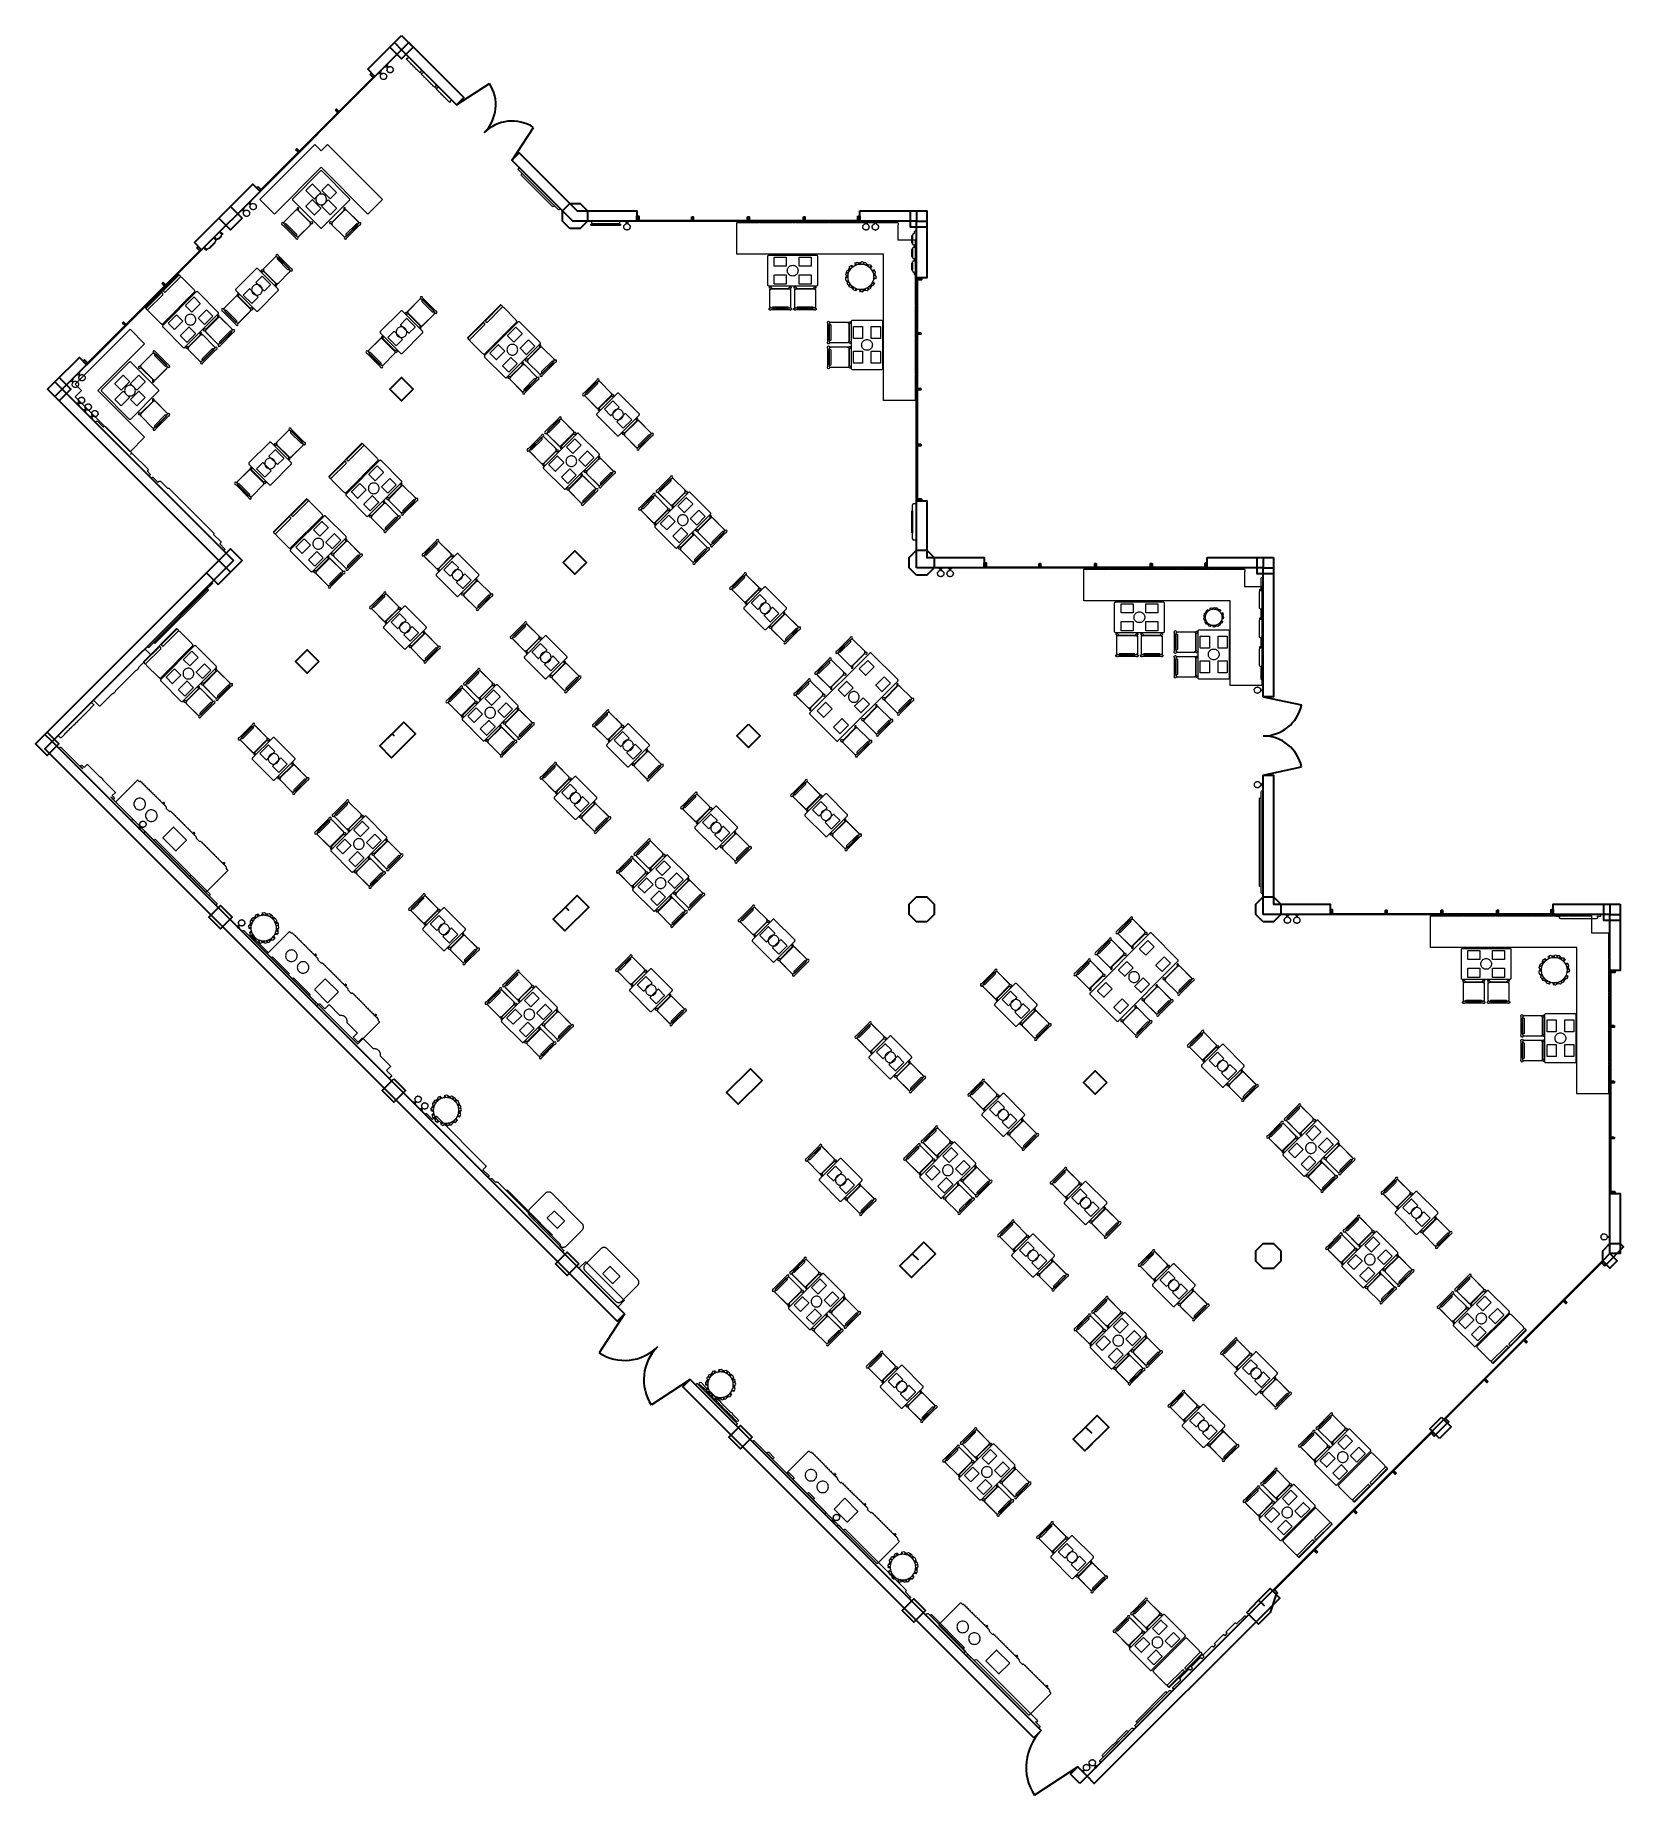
# Model space of a CAD drawing. Extents: x 2172.2 to 2210.6, y 415.3 to 458.1.
import ezdxf

# ---------------------------------------------------------------- set-up
doc = ezdxf.new("R2010")
doc.units = 0
for name, color, linetype, lineweight in [('AYAA_M3_BANQUETTES', 7, 'CONTINUOUS', 18), ('AYAA_M3_CHAIRS', 7, 'CONTINUOUS', 18), ('AYAA_M3_COLUMNS', 7, 'CONTINUOUS', 30), ('AYAA_M3_FINE_DETAIL', 7, 'CONTINUOUS', 9), ('AYAA_M3_GLAZING', 7, 'CONTINUOUS', 13), ('AYAA_M3_PLANTS', 7, 'CONTINUOUS', 18), ('AYAA_M3_SERVICE', 7, 'CONTINUOUS', 18), ('AYAA_M3_TABLES', 7, 'CONTINUOUS', 18), ('AYAA_M3_WALL_DECOR', 7, 'CONTINUOUS', 13), ('AYAA_M3_WALL_LIGHTS', 7, 'CONTINUOUS', 13), ('AYAA_M3_WALLS', 7, 'CONTINUOUS', 30)]:
    doc.layers.add(name, color=color, linetype=linetype, lineweight=lineweight)

# ---------------------------------------------------------------- blocks, each defined once
blk = doc.blocks.new('AYAA_M3_ARCHITECTURE')
at = {"layer": 'AYAA_M3_COLUMNS', "linetype": 'CONTINUOUS', "lineweight": -2}
for points in [[(-8.96358, 24.092869), (-8.68074, 23.81003), (-8.96358, 23.527191), (-9.246388, 23.810064)], [(-12.827707, 19.663063), (-13.110547, 19.380224), (-13.393355, 19.663097), (-13.110547, 19.945902)], [(-4.888579, 19.414322), (-5.065355, 19.591097), (-5.065322, 19.841131), (-4.888579, 20.01787), (-4.638581, 20.01787), (-4.461805, 19.841095), (-4.461805, 19.591097), (-4.638581, 19.414322)], [(3.361422, 19.841093), (3.761418, 19.841093), (3.761418, 19.441099), (3.36142, 19.441145)], [(-17.257515, 15.798936), (-16.974674, 15.516096), (-17.257515, 15.233257), (-17.540321, 15.51613)], [(-8.68074, 15.516096), (-8.96358, 15.233257), (-9.246388, 15.51613), (-8.96358, 15.798936)], [(-13.110547, 11.08629), (-13.393355, 11.369164), (-13.110547, 11.651969), (-12.827707, 11.369129)], [(-4.48074, 11.316096), (-4.76358, 11.033257), (-5.046388, 11.316131), (-4.76358, 11.598936)], [(3.511421, 11.014322), (3.334645, 11.191097), (3.334678, 11.441131), (3.511421, 11.61787), (3.761419, 11.61787), (3.938195, 11.441095), (3.938195, 11.191097), (3.761419, 11.014322)], [(-13.020992, 11.175842), (-13.407532, 10.789306), (-13.69034, 11.07218), (-13.393366, 11.369152), (-13.110547, 11.08629)], [(12.161418, 11.441093), (12.161418, 11.041099), (11.76142, 11.041145), (11.761422, 11.441093)], [(-10.97166, 8.919112), (-11.254499, 8.636272), (-11.537308, 8.919147), (-11.254499, 9.201951)], [(-9.297087, 7.065432), (-9.193361, 7.169158), (-9.150741, 7.126539), (-9.193356, 7.169164), (-8.910547, 7.451969), (-8.627707, 7.169129), (-9.207532, 6.589305), (-9.49034, 6.87218), (-9.207532, 7.154984)], [(-0.56358, 7.398936), (-0.28074, 7.116096), (-0.56358, 6.833257), (-0.846388, 7.116131)], [(-17.554712, 7.207803), (-17.271873, 6.924963), (-17.554712, 6.642124), (-17.837521, 6.924998)], [(-13.071875, 2.724963), (-13.354713, 2.442124), (-13.637522, 2.724998), (-13.354713, 3.007803)], [(-4.993355, 2.969164), (-4.710547, 3.251969), (-4.427707, 2.969129), (-5.007532, 2.389305), (-5.29034, 2.67218), (-4.993366, 2.969152), (-4.921082, 2.896874)], [(3.761419, 2.614322), (3.511421, 2.614322), (3.334645, 2.791097), (3.334678, 3.041131), (3.511421, 3.217871), (3.761419, 3.217871), (3.938195, 3.041095), (3.938195, 2.791097)], [(11.911421, 2.614322), (11.734645, 2.791097), (11.734677, 3.041131), (11.911421, 3.217871), (12.161419, 3.217871), (12.338195, 3.041095), (12.338195, 2.791097), (12.161419, 2.614322)], [(20.561419, 3.041094), (20.561419, 2.641098), (20.161421, 2.641145), (20.161423, 3.041094)], [(-9.155142, -1.192626), (-8.872302, -1.475465), (-9.155142, -1.758305), (-9.43795, -1.47543)], [(-0.227707, -1.230871), (-0.807532, -1.810695), (-1.09034, -1.52782), (-0.510547, -0.948031)], [(8.11926, -1.283904), (7.83642, -1.566743), (7.553612, -1.283869), (7.83642, -1.001064)], [(-4.672302, -5.675465), (-4.955142, -5.958305), (-5.23795, -5.67543), (-4.955142, -5.392626)], [(3.972293, -5.430871), (3.392468, -6.010695), (3.10966, -5.72782), (3.406613, -5.430871), (3.54805, -5.572274), (3.406645, -5.430836), (3.689453, -5.148031)], [(11.911421, -5.785677), (11.734645, -5.608903), (11.734677, -5.358869), (11.911421, -5.182129), (12.161419, -5.182129), (12.338195, -5.358905), (12.338195, -5.608903), (12.161419, -5.785677)], [(20.134644, -5.608855), (20.134645, -5.358905), (20.31142, -5.182129), (20.561419, -5.182129), (20.642735, -5.263444), (20.21596, -5.690218)], [(7.606645, -9.630836), (7.889453, -9.348031), (8.172293, -9.630871), (7.592468, -10.210694), (7.309659, -9.92782), (7.606613, -9.630871), (7.74805, -9.772274)], [(16.229349, -9.393993), (16.370768, -9.535411), (16.087927, -9.818251), (15.946541, -9.676798)], [(-0.472302, -9.875465), (-0.755142, -10.158305), (-1.03795, -9.87543), (-0.755142, -9.592627)], [(7.875276, -9.92789), (7.592503, -10.210663), (7.68676, -10.116405)], [(11.94096, -13.965218), (11.799574, -13.823766), (12.082382, -13.54096), (12.2238, -13.682378), (12.075308, -14.127855), (11.792468, -14.410695), (11.50966, -14.12782), (11.799553, -13.823812)], [(3.727698, -14.075465), (3.444858, -14.358305), (3.16205, -14.07543), (3.444858, -13.792626)]]:
    blk.add_lwpolyline(points, close=True, dxfattribs=at)
at = {"layer": 'AYAA_M3_GLAZING', "linetype": 'CONTINUOUS', "lineweight": -2}
for points in [[(-9.626493, 23.076406), (-12.376925, 20.325975), (-12.387531, 20.336582), (-9.637099, 23.087013)], [(2.11142, 19.591097), (-3.23858, 19.591097), (-3.23858, 19.606096), (2.11142, 19.606096)], [(-13.837099, 18.887014), (-13.826492, 18.876408), (-16.576925, 16.125977), (-16.58753, 16.136581)], [(3.52642, 12.841096), (3.51142, 12.841096), (3.51142, 18.191095), (3.52642, 18.191095)], [(10.524808, 11.206096), (10.524808, 11.191096), (5.174808, 11.191096), (5.174808, 11.206096)], [(18.911421, 2.806096), (18.911421, 2.791096), (13.56142, 2.791096), (13.56142, 2.806096)], [(20.32642, -3.945515), (20.31142, -3.945515), (20.31142, 1.404485), (20.32642, 1.404485)], [(16.314201, -9.443487), (16.303595, -9.43288), (20.116966, -5.61951), (20.127573, -5.630117)], [(12.167234, -13.590454), (12.156629, -13.579848), (15.985397, -9.751079), (15.996004, -9.761685)]]:
    blk.add_lwpolyline(points, close=True, dxfattribs=at)
at = {"layer": 'AYAA_M3_WALLS', "linetype": 'CONTINUOUS', "lineweight": -2}
for points in [[(-9.785592, 23.270863), (-9.140357, 23.916096), (-8.96358, 23.739319), (-9.608815, 23.094086)], [(-8.96358, 23.739319), (-8.786804, 23.916096), (-7.45641, 22.585703), (-7.633187, 22.408926)], [(-9.727609, 23.144997), (-9.695082, 23.177523), (-9.610229, 23.09267), (-9.642756, 23.060144)], [(-10.568145, 22.276176), (-10.544104, 22.300219), (-10.473392, 22.229507), (-10.497435, 22.205465)], [(-11.522739, 21.321583), (-11.498697, 21.345623), (-11.427987, 21.274914), (-11.452028, 21.250872)], [(-3.26358, 19.591097), (-4.815357, 19.591097), (-6.289684, 21.065424), (-6.112907, 21.242199), (-4.711805, 19.841097), (-3.26358, 19.841097)], [(-13.985592, 19.070862), (-12.571379, 20.485075), (-12.394602, 20.308298), (-13.808815, 18.894085)], [(-12.445514, 20.427092), (-12.360661, 20.342239), (-12.393188, 20.309711), (-12.478041, 20.394566)], [(-3.26158, 19.711096), (-3.21558, 19.711096), (-3.21558, 19.591097), (-3.26158, 19.591097)], [(2.08842, 19.711096), (2.13442, 19.711096), (2.13442, 19.591097), (2.08842, 19.591097)], [(2.13642, 19.841097), (3.51142, 19.841097), (3.51142, 19.591097), (2.13642, 19.591097)], [(-1.93058, 19.691095), (-1.89658, 19.691095), (-1.89658, 19.591097), (-1.93058, 19.591097)], [(-0.58058, 19.691095), (-0.54658, 19.691095), (-0.54658, 19.591097), (-0.58058, 19.591097)], [(0.76942, 19.691095), (0.80342, 19.691095), (0.80342, 19.591097), (0.76942, 19.591097)], [(3.51142, 19.591097), (3.76142, 19.591097), (3.76142, 18.216097), (3.51142, 18.216097)], [(-13.927608, 18.944996), (-13.895082, 18.977524), (-13.810229, 18.892672), (-13.842756, 18.860144)], [(-14.768146, 18.076176), (-14.744103, 18.100218), (-14.673393, 18.029507), (-14.697434, 18.005465)], [(3.63142, 18.214096), (3.63142, 18.168097), (3.51142, 18.168097), (3.51142, 18.214096)], [(-15.722739, 17.121582), (-15.698698, 17.145624), (-15.627987, 17.074913), (-15.652029, 17.050871)], [(3.61142, 16.883097), (3.61142, 16.849096), (3.51142, 16.849096), (3.51142, 16.883097)], [(-17.186804, 15.516096), (-17.363581, 15.692873), (-16.771379, 16.285074), (-16.594603, 16.108297)], [(-16.678041, 16.194565), (-16.645514, 16.227093), (-16.560661, 16.142239), (-16.593187, 16.109713)], [(-17.430969, 6.977996), (-17.607746, 7.154773), (-13.39339, 11.369129), (-17.363581, 15.33932), (-17.186804, 15.516096), (-13.039837, 11.369129)], [(3.61142, 15.533096), (3.61142, 15.499096), (3.51142, 15.499096), (3.51142, 15.533096)], [(3.61142, 14.183096), (3.61142, 14.149096), (3.51142, 14.149096), (3.51142, 14.183096)], [(3.63142, 12.864096), (3.63142, 12.818096), (3.51142, 12.818096), (3.51142, 12.864096)], [(3.51142, 11.191096), (3.51142, 12.816096), (3.76142, 12.816096), (3.76142, 11.441096), (5.149808, 11.441096), (5.149808, 11.191096)], [(5.151808, 11.311096), (5.197808, 11.311096), (5.197808, 11.191096), (5.151808, 11.191096)], [(6.482808, 11.291096), (6.516808, 11.291096), (6.516808, 11.191096), (6.482808, 11.191096)], [(7.866808, 11.291096), (7.866808, 11.191096), (7.832808, 11.191096), (7.832808, 11.291096)], [(9.216808, 11.291096), (9.216808, 11.191096), (9.182808, 11.191096), (9.182808, 11.291096)], [(10.501808, 11.311096), (10.547808, 11.311096), (10.547808, 11.191096), (10.501808, 11.191096)], [(10.549808, 11.441096), (11.91142, 11.441096), (11.91142, 11.191096), (10.549808, 11.191096)], [(11.91142, 11.191096), (12.16142, 11.191096), (12.16142, 8.066096), (11.91142, 8.066096)], [(-17.430969, 6.977996), (-3.56182, -6.891153), (-3.738596, -7.06793), (-17.607746, 6.80122)], [(11.91142, 2.791096), (11.91142, 6.166096), (12.16142, 6.166096), (12.16142, 3.041096), (13.53642, 3.041096), (13.53642, 2.791096)], [(20.31142, 2.791096), (18.93642, 2.791096), (18.93642, 3.041096), (20.31142, 3.041096)], [(13.53842, 2.911096), (13.58442, 2.911096), (13.58442, 2.791096), (13.53842, 2.791096)], [(14.86942, 2.891096), (14.90342, 2.891096), (14.90342, 2.791096), (14.86942, 2.791096)], [(16.219419, 2.891096), (16.25342, 2.891096), (16.25342, 2.791096), (16.219419, 2.791096)], [(17.56942, 2.891096), (17.60342, 2.891096), (17.60342, 2.791096), (17.56942, 2.791096)], [(18.93442, 2.911096), (18.93442, 2.791096), (18.88842, 2.791096), (18.88842, 2.911096)], [(20.31142, 2.791096), (20.56142, 2.791096), (20.56142, 1.429485), (20.31142, 1.429485)], [(20.431419, 1.427485), (20.431419, 1.381485), (20.31142, 1.381485), (20.31142, 1.427485)], [(20.411421, 0.096485), (20.411421, 0.062485), (20.31142, 0.062485), (20.31142, 0.096485)], [(20.411421, -1.253515), (20.411421, -1.287515), (20.31142, -1.287515), (20.31142, -1.253515)], [(20.411421, -2.603515), (20.411421, -2.637515), (20.31142, -2.637515), (20.31142, -2.603515)], [(20.431419, -3.922515), (20.431419, -3.968515), (20.31142, -3.968515), (20.31142, -3.922515)], [(20.31142, -5.425056), (20.31142, -3.970515), (20.56142, -3.970515), (20.56142, -5.425056)], [(20.31142, -5.425056), (20.488197, -5.601833), (20.31142, -5.778609), (20.134644, -5.601832)], [(20.218082, -5.688099), (20.185555, -5.720626), (20.100702, -5.635774), (20.13323, -5.603247)], [(19.262781, -6.615117), (19.238739, -6.639158), (19.168028, -6.568448), (19.19207, -6.544406)], [(18.308187, -7.569711), (18.284145, -7.593752), (18.213434, -7.523042), (18.237476, -7.499)], [(6.354817, -17.161343), (-2.147606, -8.65892), (-1.970829, -8.482143), (6.531594, -16.984568)], [(17.353592, -8.524304), (17.329552, -8.548347), (17.258841, -8.477635), (17.282883, -8.453594)], [(16.372185, -9.533998), (16.287333, -9.449144), (16.319859, -9.416617), (16.404711, -9.501471)], [(16.086514, -9.819668), (16.053988, -9.852195), (15.969134, -9.767343), (16.001661, -9.734816)], [(16.179852, -9.910177), (16.003075, -9.733401), (16.285917, -9.450559), (16.462694, -9.627336)], [(15.131212, -10.746685), (15.107171, -10.770726), (15.03646, -10.700016), (15.060502, -10.675974)], [(14.176619, -11.70128), (14.152576, -11.725321), (14.081866, -11.65461), (14.105907, -11.630569)], [(13.222024, -12.655873), (13.197983, -12.679915), (13.127272, -12.609204), (13.151314, -12.585163)], [(7.641751, -18.094725), (12.13895, -13.597526), (12.315727, -13.774302), (7.818528, -18.271502)], [(12.257745, -13.648438), (12.225218, -13.680964), (12.140365, -13.596111), (12.172892, -13.563584)], [(7.464975, -18.271502), (7.2387, -18.045227), (7.415477, -17.86845), (7.641751, -18.094725)]]:
    blk.add_lwpolyline(points, close=True, dxfattribs=at)
blk = doc.blocks.new('AYAA_M3_DOOR_D0')
at = {"color": 0, "linetype": 'CONTINUOUS'}
blk.add_lwpolyline([(-0.625, 0), (-0.365, 1.223)], dxfattribs=at)
at = {"color": 0}
blk.add_arc((-0.625, 0), 1.25, 0, 78, dxfattribs=at)
blk = doc.blocks.new('AYAA_M3_DOOR_D1')
at = {"color": 0, "linetype": 'CONTINUOUS'}
for points in [[(-0.95, 0), (-0.752, 0.929)], [(0.95, 0), (0.752, 0.929)]]:
    blk.add_lwpolyline(points, dxfattribs=at)
at = {"color": 0}
for centre, start, end in [((-0.95, 0), 0, 78), ((0.95, 0), 102, 180)]:
    blk.add_arc(centre, 0.95, start, end, dxfattribs=at)
blk = doc.blocks.new('AYAA_M3_DOOR_D2')
at = {"color": 0, "linetype": 'CONTINUOUS'}
for points in [[(-0.95, 0), (-0.752, 0.929)], [(0.95, 0), (0.752, 0.929)]]:
    blk.add_lwpolyline(points, dxfattribs=at)
at = {"color": 0}
for centre, start, end in [((-0.95, 0), 0, 78), ((0.95, 0), 102, 180)]:
    blk.add_arc(centre, 0.95, start, end, dxfattribs=at)
blk = doc.blocks.new('AYAA_M3_DOOR_D3')
at = {"color": 0, "linetype": 'CONTINUOUS'}
for points in [[(-1.125, 0), (-0.891, 1.1)], [(1.125, 0), (0.891, 1.1)]]:
    blk.add_lwpolyline(points, dxfattribs=at)
at = {"color": 0}
for centre, start, end in [((-1.125, 0), 0, 78), ((1.125, 0), 102, 180)]:
    blk.add_arc(centre, 1.125, start, end, dxfattribs=at)
blk = doc.blocks.new('AYAA_M3_UNIQUE_WALL_COMPOSITION_00')
at = {"color": 0, "linetype": 'CONTINUOUS', "lineweight": -2}
for points in [[(-0.224425, -0.091), (-0.226921, -0.090332), (-0.228757, -0.088497), (-0.229425, -0.086), (-0.229425, -0.084), (-0.228757, -0.081503), (-0.226921, -0.079668), (-0.226293, -0.0795), (-0.242925, -0.0795), (-0.249916, -0.07763), (-0.255054, -0.072491), (-0.256925, -0.0655), (-0.256925, -0.0185), (-0.255054, -0.011509), (-0.251046, -0.0075), (-0.28385, -0.0075), (-0.28385, 0.0035), (0.28385, 0.0035), (0.28385, -0.0075), (0.248058, -0.0075), (0.252067, -0.011509), (0.253937, -0.0185), (0.253937, -0.0655), (0.252067, -0.072491), (0.246928, -0.07763), (0.239937, -0.0795), (0.223306, -0.0795), (0.223934, -0.079668), (0.225769, -0.081503), (0.226437, -0.084), (0.226437, -0.086), (0.225769, -0.088497), (0.223934, -0.090332), (0.221437, -0.091), (0.19183, -0.091), (0.19083, -0.092), (0.220382, -0.092), (0.226038, -0.094343), (0.228381, -0.1), (0.226038, -0.105657), (0.220382, -0.108), (0.126168, -0.108), (0.120511, -0.105657), (0.118168, -0.1), (0.120511, -0.094343), (0.126168, -0.092), (0.175636, -0.092), (0.174636, -0.091), (0.125112, -0.091), (0.122616, -0.090332), (0.12078, -0.088497), (0.120112, -0.086), (0.120112, -0.084), (0.12078, -0.081503), (0.122616, -0.079668), (0.123244, -0.0795), (0.106612, -0.0795), (0.100617, -0.077896), (0.100617, -0.0895), (0.100216, -0.090998), (0.099115, -0.092099), (0.097617, -0.0925), (0.085617, -0.0925), (0.084119, -0.092099), (0.083017, -0.090998), (0.082617, -0.0895), (0.082617, -0.0405), (0.083017, -0.039002), (0.084119, -0.037901), (0.085617, -0.0375), (0.092612, -0.0375), (0.092612, -0.0185), (0.094483, -0.011509), (0.098492, -0.0075), (0.047896, -0.0075), (0.051905, -0.011509), (0.053775, -0.0185), (0.053775, -0.0655), (0.051905, -0.072491), (0.046766, -0.07763), (0.039775, -0.0795), (0.023144, -0.0795), (0.023772, -0.079668), (0.025607, -0.081503), (0.026275, -0.084), (0.026275, -0.086), (0.025607, -0.088497), (0.023772, -0.090332), (0.021275, -0.091), (0.008597, -0.091), (0.007498, -0.092099), (0.006, -0.0925), (-0.006, -0.0925), (-0.007498, -0.092099), (-0.008597, -0.091), (-0.083019, -0.091), (-0.08402, -0.092), (-0.014579, -0.092), (-0.008922, -0.094343), (-0.006579, -0.1), (-0.008922, -0.105657), (-0.014579, -0.108), (-0.188571, -0.108), (-0.194228, -0.105657), (-0.196571, -0.1), (-0.194228, -0.094343), (-0.189564, -0.092411), (-0.190731, -0.092099), (-0.19183, -0.091)], [(-0.267352, -0.037901), (-0.266251, -0.039002), (-0.26585, -0.0405), (-0.26585, -0.0895), (-0.26625, -0.090998), (-0.267352, -0.092099), (-0.26885, -0.0925), (-0.28085, -0.0925), (-0.282348, -0.092099), (-0.283449, -0.090998), (-0.28385, -0.0895), (-0.28385, -0.0405), (-0.283449, -0.039002), (-0.282348, -0.037901), (-0.28085, -0.0375), (-0.26885, -0.0375)], [(-0.175636, -0.092), (-0.170632, -0.092), (-0.099214, -0.092), (-0.100214, -0.091), (-0.174636, -0.091)], [(0.282348, -0.037901), (0.283449, -0.039002), (0.28385, -0.0405), (0.28385, -0.0895), (0.283449, -0.090998), (0.282348, -0.092099), (0.28085, -0.0925), (0.26885, -0.0925), (0.267352, -0.092099), (0.266251, -0.090998), (0.26585, -0.0895), (0.26585, -0.0405), (0.266251, -0.039002), (0.267352, -0.037901), (0.26885, -0.0375), (0.28085, -0.0375)]]:
    blk.add_lwpolyline(points, close=True, dxfattribs=at)
blk = doc.blocks.new('AYAA_M3_UNIQUE_WALL_COMPOSITION_01')
at = {"color": 0, "linetype": 'CONTINUOUS', "lineweight": -2}
blk.add_lwpolyline([(-0.88, -0.008), (-0.878931, -0.004005), (-0.875994, -0.001069), (-0.872429, -0.000115), (-0.872314, 0), (-0.88, 0), (-0.88, 0.013), (0.88, 0.013), (0.88, 0), (0.872314, 0), (0.872429, -0.000115), (0.875994, -0.001069), (0.878931, -0.004005), (0.88, -0.008), (0.88, -0.192), (0.878931, -0.195995), (0.875994, -0.198931), (0.872, -0.2), (0.451423, -0.2), (0.444652, -0.203656), (0.438095, -0.206627), (0.431358, -0.209162), (0.42447, -0.211252), (0.41746, -0.212886), (0.410358, -0.214059), (0.403194, -0.214764), (0.396, -0.215), (0.388805, -0.214764), (0.381642, -0.214059), (0.37454, -0.212886), (0.36753, -0.211252), (0.360641, -0.209162), (0.353905, -0.206627), (0.347348, -0.203656), (0.340577, -0.2), (-0.340577, -0.2), (-0.347348, -0.203656), (-0.353905, -0.206627), (-0.360641, -0.209162), (-0.36753, -0.211252), (-0.37454, -0.212886), (-0.381642, -0.214059), (-0.388805, -0.214764), (-0.396, -0.215), (-0.403194, -0.214764), (-0.410358, -0.214059), (-0.41746, -0.212886), (-0.42447, -0.211252), (-0.431358, -0.209162), (-0.438095, -0.206627), (-0.444652, -0.203656), (-0.451423, -0.2), (-0.872, -0.2), (-0.875994, -0.198931), (-0.878931, -0.195995), (-0.88, -0.192)], close=True, dxfattribs=at)
blk = doc.blocks.new('AYAA_M3_UNIQUE_WALL_COMPOSITION_02')
at = {"color": 0, "linetype": 'CONTINUOUS', "lineweight": -2}
for points in [[(-0.333578, -0.043487), (-0.33625, -0.0335), (-0.33625, -0.0185), (-0.333578, -0.008513), (-0.326565, -0.0015), (-0.361665, -0.0015), (-0.361665, 0.0095), (0.361649, 0.0095), (0.361649, -0.0015), (0.326565, -0.0015), (0.333578, -0.008513), (0.33625, -0.0185), (0.33625, -0.0335), (0.333578, -0.043487), (0.326237, -0.050828), (0.31625, -0.0535), (-0.31625, -0.0535), (-0.326237, -0.050828)], [(-0.345665, -0.064), (0.345665, -0.064), (0.356968, -0.068686), (0.361649, -0.08), (0.356968, -0.091314), (0.345665, -0.096), (-0.345665, -0.096), (-0.356978, -0.091314), (-0.361665, -0.08), (-0.356978, -0.068686)]]:
    blk.add_lwpolyline(points, close=True, dxfattribs=at)
blk = doc.blocks.new('AYAA_M3_UNIQUE_WALL_COMPOSITION_03')
at = {"color": 0, "linetype": 'CONTINUOUS', "lineweight": -2}
for points in [[(-0.270256, -0.065), (-0.74745, -0.065), (-0.74745, -0.04), (-0.73045, -0.04), (-0.73045, -0.001), (-0.74745, -0.001), (-0.74745, 0.01), (0.74745, 0.01), (0.74745, -0.001), (0.73045, -0.001), (0.73045, -0.04), (0.74745, -0.04), (0.74745, -0.065), (0.270256, -0.065), (0.270256, -0.04), (0.287256, -0.04), (0.287256, -0.001), (0.221597, -0.001), (0.221597, -0.04), (0.238597, -0.04), (0.238597, -0.065), (-0.238597, -0.065), (-0.238597, -0.04), (-0.221597, -0.04), (-0.221597, -0.001), (-0.287256, -0.001), (-0.287256, -0.04), (-0.270256, -0.04)], [(-0.688959, -0.072828), (-0.690131, -0.07), (-0.688959, -0.067172), (-0.686131, -0.066), (-0.683302, -0.067172), (-0.682131, -0.07), (-0.683302, -0.072828), (-0.686131, -0.074)], [(-0.627038, -0.074), (-0.629866, -0.072828), (-0.631038, -0.07), (-0.629866, -0.067172), (-0.627038, -0.066), (-0.62421, -0.067172), (-0.623038, -0.07), (-0.62421, -0.072828)], [(-0.567945, -0.074), (-0.570774, -0.072828), (-0.571945, -0.07), (-0.570774, -0.067172), (-0.567945, -0.066), (-0.565117, -0.067172), (-0.563945, -0.07), (-0.565117, -0.072828)], [(-0.508853, -0.074), (-0.511681, -0.072828), (-0.512853, -0.07), (-0.511681, -0.067172), (-0.508853, -0.066), (-0.506024, -0.067172), (-0.504853, -0.07), (-0.506024, -0.072828)], [(-0.44576, -0.07), (-0.446932, -0.072828), (-0.44976, -0.074), (-0.452589, -0.072828), (-0.45376, -0.07), (-0.452589, -0.067172), (-0.44976, -0.066), (-0.446932, -0.067172)], [(-0.386668, -0.07), (-0.387839, -0.072828), (-0.390668, -0.074), (-0.393496, -0.072828), (-0.394668, -0.07), (-0.393496, -0.067172), (-0.390668, -0.066), (-0.387839, -0.067172)], [(-0.327575, -0.07), (-0.328747, -0.072828), (-0.331575, -0.074), (-0.334403, -0.072828), (-0.335575, -0.07), (-0.334403, -0.067172), (-0.331575, -0.066), (-0.328747, -0.067172)], [(-0.174449, -0.072828), (-0.177278, -0.074), (-0.180106, -0.072828), (-0.181278, -0.07), (-0.180106, -0.067172), (-0.177278, -0.066), (-0.174449, -0.067172), (-0.173278, -0.07)], [(-0.114185, -0.07), (-0.115357, -0.072828), (-0.118185, -0.074), (-0.121014, -0.072828), (-0.122185, -0.07), (-0.121014, -0.067172), (-0.118185, -0.066), (-0.115357, -0.067172)], [(-0.055093, -0.07), (-0.056264, -0.072828), (-0.059093, -0.074), (-0.061921, -0.072828), (-0.063093, -0.07), (-0.061921, -0.067172), (-0.059093, -0.066), (-0.056264, -0.067172)], [(0.002828, -0.067172), (0.004, -0.07), (0.002828, -0.072828), (0, -0.074), (-0.002828, -0.072828), (-0.004, -0.07), (-0.002828, -0.067172), (0, -0.066)], [(0.063093, -0.07), (0.061921, -0.072828), (0.059093, -0.074), (0.056264, -0.072828), (0.055093, -0.07), (0.056264, -0.067172), (0.059093, -0.066), (0.061921, -0.067172)], [(0.121014, -0.067172), (0.122185, -0.07), (0.121014, -0.072828), (0.118185, -0.074), (0.115357, -0.072828), (0.114185, -0.07), (0.115357, -0.067172), (0.118185, -0.066)], [(0.181278, -0.07), (0.180106, -0.072828), (0.177278, -0.074), (0.174449, -0.072828), (0.173278, -0.07), (0.174449, -0.067172), (0.177278, -0.066), (0.180106, -0.067172)], [(0.334403, -0.067172), (0.335575, -0.07), (0.334403, -0.072828), (0.331575, -0.074), (0.328747, -0.072828), (0.327575, -0.07), (0.328747, -0.067172), (0.331575, -0.066)], [(0.390668, -0.066), (0.393496, -0.067172), (0.394668, -0.07), (0.393496, -0.072828), (0.390668, -0.074), (0.387839, -0.072828), (0.386668, -0.07), (0.387839, -0.067172)], [(0.44976, -0.066), (0.452589, -0.067172), (0.45376, -0.07), (0.452589, -0.072828), (0.44976, -0.074), (0.446932, -0.072828), (0.44576, -0.07), (0.446932, -0.067172)], [(0.511681, -0.067172), (0.512853, -0.07), (0.511681, -0.072828), (0.508853, -0.074), (0.506024, -0.072828), (0.504853, -0.07), (0.506024, -0.067172), (0.508853, -0.066)], [(0.571945, -0.07), (0.570774, -0.072828), (0.567945, -0.074), (0.565117, -0.072828), (0.563945, -0.07), (0.565117, -0.067172), (0.567945, -0.066), (0.570774, -0.067172)], [(0.629866, -0.067172), (0.631038, -0.07), (0.629866, -0.072828), (0.627038, -0.074), (0.62421, -0.072828), (0.623038, -0.07), (0.62421, -0.067172), (0.627038, -0.066)], [(0.686131, -0.074), (0.683302, -0.072828), (0.682131, -0.07), (0.683302, -0.067172), (0.686131, -0.066), (0.688959, -0.067172), (0.690131, -0.07), (0.688959, -0.072828)]]:
    blk.add_lwpolyline(points, close=True, dxfattribs=at)
blk = doc.blocks.new('AYAA_M3_UNIQUE_WALL_COMPOSITION_04')
at = {"color": 0, "linetype": 'CONTINUOUS', "lineweight": -2}
for points in [[(-0.256819, -0.092), (-0.77771, -0.092), (-0.796802, -0.084092), (-0.80471, -0.065), (-0.797254, -0.047), (-0.897507, -0.047), (-0.90999, -0.04366), (-0.919167, -0.034484), (-0.922507, -0.022), (-0.919167, -0.009516), (-0.90999, -0.00034), (-0.908719, 0), (-0.922507, 0), (-0.922507, 0.011), (0.922507, 0.011), (0.922507, 0), (0.908719, 0), (0.90999, -0.00034), (0.919167, -0.009516), (0.922507, -0.022), (0.919167, -0.034484), (0.90999, -0.04366), (0.897507, -0.047), (0.6931, -0.047), (0.700542, -0.065), (0.692648, -0.084092), (0.673591, -0.092), (-0.205073, -0.092), (-0.224165, -0.084092), (-0.23097, -0.067663), (-0.237763, -0.084092)], [(-0.224617, -0.047), (-0.237311, -0.047), (-0.23097, -0.062337)]]:
    blk.add_lwpolyline(points, close=True, dxfattribs=at)
blk = doc.blocks.new('AYAA_M3_UNIQUE_WALL_COMPOSITION_05')
at = {"color": 0, "linetype": 'CONTINUOUS', "lineweight": -2}
for points in [[(-0.655888, 0.01), (0.655888, 0.01), (0.655888, -0.001), (0.646203, -0.001), (0.653217, -0.008013), (0.655888, -0.018), (0.655888, -0.038), (0.653217, -0.047987), (0.645875, -0.055328), (0.635889, -0.058), (-0.635889, -0.058), (-0.645875, -0.055328), (-0.653217, -0.047987), (-0.655888, -0.038), (-0.655888, -0.018), (-0.653217, -0.008013), (-0.646203, -0.001), (-0.655888, -0.001)], [(-0.564064, -0.06), (0.564064, -0.06), (0.57149, -0.065272), (0.574566, -0.078), (0.57149, -0.090728), (0.564064, -0.096), (-0.564064, -0.096), (-0.57149, -0.090728), (-0.574566, -0.078), (-0.57149, -0.065272)]]:
    blk.add_lwpolyline(points, close=True, dxfattribs=at)
blk = doc.blocks.new('AYAA_M3_UNIQUE_WALL_COMPOSITION_06')
at = {"color": 0, "linetype": 'CONTINUOUS', "lineweight": -2}
blk.add_lwpolyline([(-0.5675, -0.018), (-0.5675, -0.007), (0.5675, -0.007), (0.5675, -0.018), (0.562889, -0.018), (0.565897, -0.021008), (0.5675, -0.027), (0.5675, -0.083), (0.565897, -0.088992), (0.561492, -0.093397), (0.5555, -0.095), (0.45341, -0.095), (0.445893, -0.098439), (0.438376, -0.095), (0.372338, -0.095), (0.364821, -0.098439), (0.357305, -0.095), (0.291267, -0.095), (0.28375, -0.098439), (0.276233, -0.095), (0.210195, -0.095), (0.202679, -0.098439), (0.195162, -0.095), (0.129124, -0.095), (0.121607, -0.098439), (0.11409, -0.095), (0.048053, -0.095), (0.040536, -0.098439), (0.033019, -0.095), (-0.033019, -0.095), (-0.040536, -0.098439), (-0.048053, -0.095), (-0.11409, -0.095), (-0.121607, -0.098439), (-0.129124, -0.095), (-0.195162, -0.095), (-0.202679, -0.098439), (-0.210195, -0.095), (-0.276233, -0.095), (-0.28375, -0.098439), (-0.291267, -0.095), (-0.357305, -0.095), (-0.364821, -0.098439), (-0.372338, -0.095), (-0.438376, -0.095), (-0.445893, -0.098439), (-0.45341, -0.095), (-0.5555, -0.095), (-0.561492, -0.093397), (-0.565897, -0.088992), (-0.5675, -0.083), (-0.5675, -0.027), (-0.565897, -0.021008), (-0.562889, -0.018)], close=True, dxfattribs=at)
blk = doc.blocks.new('AYAA_M3_UNIQUE_WALL_COMPOSITION_07')
at = {"color": 0, "linetype": 'CONTINUOUS', "lineweight": -2}
for points in [[(-0.41515, -0.086), (-0.41515, -0.084), (-0.414482, -0.081503), (-0.412647, -0.079668), (-0.412019, -0.0795), (-0.42865, -0.0795), (-0.435641, -0.07763), (-0.44078, -0.072491), (-0.44265, -0.0655), (-0.44265, -0.0185), (-0.44078, -0.011509), (-0.435641, -0.00637), (-0.42865, -0.0045), (-0.27105, -0.0045), (-0.27105, -0.003), (-0.44265, -0.003), (-0.44265, 0.008), (0.44265, 0.008), (0.44265, -0.003), (0.27105, -0.003), (0.27105, -0.0045), (0.42865, -0.0045), (0.435641, -0.00637), (0.44078, -0.011509), (0.44265, -0.0185), (0.44265, -0.0655), (0.44078, -0.072491), (0.435641, -0.07763), (0.42865, -0.0795), (0.412019, -0.0795), (0.412647, -0.079668), (0.414482, -0.081503), (0.41515, -0.084), (0.41515, -0.086), (0.414482, -0.088497), (0.412647, -0.090332), (0.41015, -0.091), (-0.41015, -0.091), (-0.412647, -0.090332), (-0.414482, -0.088497)], [(-0.258508, -0.092), (0.258508, -0.092), (0.26416, -0.094343), (0.266501, -0.1), (0.26416, -0.105657), (0.258508, -0.108), (-0.258508, -0.108), (-0.264164, -0.105657), (-0.266508, -0.1), (-0.264164, -0.094343)], [(-0.01, -0.003), (-0.25105, -0.003), (-0.25105, -0.0045), (-0.01, -0.0045)], [(0.25105, -0.003), (0.01, -0.003), (0.01, -0.0045), (0.25105, -0.0045)]]:
    blk.add_lwpolyline(points, close=True, dxfattribs=at)
blk = doc.blocks.new('AYAA_M3_UNIQUE_WALL_COMPOSITION_08')
at = {"color": 0, "linetype": 'CONTINUOUS', "lineweight": -2}
blk.add_lwpolyline([(-0.6648, 0.008), (0.6648, 0.008), (0.6648, -0.003), (0.663994, -0.003), (0.6648, -0.006), (0.6648, -0.214), (0.663998, -0.216996), (0.661796, -0.219198), (0.6588, -0.22), (-0.6588, -0.22), (-0.661796, -0.219198), (-0.663998, -0.216996), (-0.6648, -0.214), (-0.6648, -0.006), (-0.663994, -0.003), (-0.6648, -0.003)], close=True, dxfattribs=at)
blk = doc.blocks.new('AYAA_M3_UNIQUE_WALL_COMPOSITION_09')
at = {"color": 0, "linetype": 'CONTINUOUS', "lineweight": -2}
for points in [[(-0.699194, -0.0025), (-0.699194, 0.0085), (0.699194, 0.0085), (0.699194, -0.0025), (0.690777, -0.0025), (0.696789, -0.008512), (0.699194, -0.0175), (0.699194, -0.0265), (0.696789, -0.035488), (0.690182, -0.042095), (0.681194, -0.0445), (-0.681194, -0.0445), (-0.690182, -0.042095), (-0.696789, -0.035488), (-0.699194, -0.0265), (-0.699194, -0.0175), (-0.696789, -0.008512), (-0.690777, -0.0025)], [(-0.531387, -0.047), (0.531387, -0.047), (0.546227, -0.053151), (0.552374, -0.068), (0.546227, -0.082849), (0.531387, -0.089), (-0.531387, -0.089), (-0.546237, -0.082849), (-0.552387, -0.068), (-0.546237, -0.053151)]]:
    blk.add_lwpolyline(points, close=True, dxfattribs=at)
blk = doc.blocks.new('AYAA_M3_UNIQUE_WALL_COMPOSITION_10')
at = {"color": 0, "linetype": 'CONTINUOUS', "lineweight": -2}
for points in [[(-0.448036, -0.082288), (-0.447402, -0.079916), (-0.445658, -0.078172), (-0.445059, -0.078012), (-0.460861, -0.078012), (-0.467503, -0.076236), (-0.472385, -0.071354), (-0.474161, -0.064712), (-0.474161, -0.044763), (-0.515666, -0.044763), (-0.524204, -0.042478), (-0.530481, -0.036201), (-0.532766, -0.027663), (-0.532766, -0.019113), (-0.530481, -0.010574), (-0.52477, -0.004863), (-0.532766, -0.004863), (-0.532766, 0.005587), (0.532766, 0.005587), (0.532766, -0.004863), (0.52477, -0.004863), (0.530481, -0.010574), (0.532766, -0.019113), (0.532766, -0.027663), (0.530481, -0.036201), (0.524204, -0.042478), (0.515666, -0.044763), (0.474161, -0.044763), (0.474161, -0.064712), (0.472385, -0.071354), (0.467503, -0.076236), (0.460861, -0.078012), (0.445059, -0.078012), (0.445658, -0.078172), (0.447402, -0.079916), (0.448036, -0.082288), (0.448036, -0.084187), (0.447402, -0.086559), (0.445658, -0.088303), (0.443286, -0.088937), (0.217343, -0.088937), (0.214971, -0.088303), (0.213228, -0.086559), (0.212593, -0.084187), (0.212593, -0.082288), (0.213228, -0.079916), (0.214971, -0.078172), (0.21557, -0.078012), (0.199768, -0.078012), (0.193127, -0.076236), (0.188245, -0.071354), (0.186468, -0.064712), (0.186468, -0.044763), (0.143847, -0.044763), (0.143847, -0.064712), (0.14207, -0.071354), (0.137188, -0.076236), (0.130547, -0.078012), (0.114745, -0.078012), (0.115344, -0.078172), (0.117087, -0.079916), (0.117722, -0.082288), (0.117722, -0.084187), (0.117087, -0.086559), (0.115344, -0.088303), (0.112972, -0.088937), (-0.112972, -0.088937), (-0.115344, -0.088303), (-0.117087, -0.086559), (-0.117722, -0.084187), (-0.117722, -0.082288), (-0.117087, -0.079916), (-0.115344, -0.078172), (-0.114745, -0.078012), (-0.130547, -0.078012), (-0.137188, -0.076236), (-0.14207, -0.071354), (-0.143847, -0.064712), (-0.143847, -0.044763), (-0.186468, -0.044763), (-0.186468, -0.064712), (-0.188245, -0.071354), (-0.193127, -0.076236), (-0.199768, -0.078012), (-0.21557, -0.078012), (-0.214971, -0.078172), (-0.213228, -0.079916), (-0.212593, -0.082288), (-0.212593, -0.084187), (-0.213228, -0.086559), (-0.214971, -0.088303), (-0.217343, -0.088937), (-0.443286, -0.088937), (-0.445658, -0.088303), (-0.447402, -0.086559), (-0.448036, -0.084187)], [(-0.414321, -0.089888), (-0.246308, -0.089888), (-0.240934, -0.092113), (-0.238709, -0.097488), (-0.240934, -0.102862), (-0.246308, -0.105088), (-0.414321, -0.105088), (-0.419695, -0.102862), (-0.421921, -0.097488), (-0.419695, -0.092113)], [(-0.087459, -0.089888), (0.087459, -0.089888), (0.092832, -0.092113), (0.095058, -0.097488), (0.092832, -0.102862), (0.087459, -0.105088), (-0.087459, -0.105088), (-0.092833, -0.102862), (-0.095059, -0.097488), (-0.092833, -0.092113)], [(0.242161, -0.097488), (0.244387, -0.092113), (0.249761, -0.089888), (0.410869, -0.089888), (0.416243, -0.092113), (0.418469, -0.097488), (0.416243, -0.102862), (0.410869, -0.105088), (0.249761, -0.105088), (0.244387, -0.102862)]]:
    blk.add_lwpolyline(points, close=True, dxfattribs=at)
blk = doc.blocks.new('AYAA_M3_UNIQUE_WALL_COMPOSITION_11')
at = {"color": 0, "linetype": 'CONTINUOUS', "lineweight": -2}
blk.add_lwpolyline([(-0.914183, -0.046797), (-0.907914, -0.0442), (-1.22544, -0.0442), (-1.233709, -0.041988), (-1.239788, -0.035909), (-1.242, -0.02764), (-1.242, -0.01936), (-1.239788, -0.011091), (-1.234257, -0.00556), (-1.242, -0.00556), (-1.242, 0.00456), (1.242, 0.00456), (1.242, -0.00556), (1.234257, -0.00556), (1.239788, -0.011091), (1.242, -0.01936), (1.242, -0.02764), (1.239788, -0.035909), (1.233709, -0.041988), (1.22544, -0.0442), (0.907843, -0.0442), (0.914067, -0.046797), (0.920756, -0.06306), (0.914067, -0.079323), (0.89792, -0.08606), (0.49312, -0.08606), (0.476857, -0.079323), (0.475837, -0.07686), (0.44252, -0.07686), (0.43933, -0.072818), (0.438009, -0.06306), (0.43933, -0.053302), (0.44252, -0.04926), (0.475837, -0.04926), (0.476857, -0.046797), (0.483126, -0.0442), (0.212323, -0.0442), (0.218547, -0.046797), (0.225236, -0.06306), (0.218547, -0.079323), (0.2024, -0.08606), (-0.2024, -0.08606), (-0.218663, -0.079323), (-0.219683, -0.07686), (-0.253, -0.07686), (-0.25619, -0.072818), (-0.257511, -0.06306), (-0.25619, -0.053302), (-0.253, -0.04926), (-0.219683, -0.04926), (-0.218663, -0.046797), (-0.212394, -0.0442), (-0.483197, -0.0442), (-0.476973, -0.046797), (-0.470284, -0.06306), (-0.476973, -0.079323), (-0.49312, -0.08606), (-0.89792, -0.08606), (-0.914183, -0.079323), (-0.915203, -0.07686), (-0.94852, -0.07686), (-0.95171, -0.072818), (-0.953031, -0.06306), (-0.95171, -0.053302), (-0.94852, -0.04926), (-0.915203, -0.04926)], close=True, dxfattribs=at)
blk = doc.blocks.new('AYAA_M3_UNIQUE_WALL_COMPOSITION_12')
at = {"color": 0, "linetype": 'CONTINUOUS', "lineweight": -2}
for points in [[(-1.239788, -0.036029), (-1.242, -0.02776), (-1.242, -0.01948), (-1.239788, -0.011211), (-1.234257, -0.00568), (-1.242, -0.00568), (-1.242, 0.00444), (1.242, 0.00444), (1.242, -0.00568), (1.234257, -0.00568), (1.239788, -0.011211), (1.242, -0.01948), (1.242, -0.02776), (1.239788, -0.036029), (1.233709, -0.042108), (1.22544, -0.04432), (-1.22544, -0.04432), (-1.233709, -0.042108)], [(-1.067653, -0.06067), (-1.056126, -0.05582), (1.056126, -0.05582), (1.067653, -0.06067), (1.072428, -0.07238), (1.067653, -0.08409), (1.056126, -0.08894), (-1.056126, -0.08894), (-1.067653, -0.08409), (-1.072428, -0.07238)]]:
    blk.add_lwpolyline(points, close=True, dxfattribs=at)
blk = doc.blocks.new('AYAA_M3_SCONCE')
at = {"color": 0, "linetype": 'CONTINUOUS', "lineweight": -2}
blk.add_lwpolyline([(-0.066057, -0.178967), (-0.064423, -0.178291), (-0.064952, -0.1775), (-0.069291, -0.168701), (-0.071015, -0.163622), (-0.072921, -0.164412), (-0.075043, -0.163533), (-0.075921, -0.161412), (-0.075043, -0.15929), (-0.072921, -0.158412), (-0.072618, -0.158538), (-0.074358, -0.149789), (-0.074835, -0.142517), (-0.076, -0.143), (-0.078121, -0.142121), (-0.079, -0.14), (-0.078121, -0.137879), (-0.076, -0.137), (-0.074835, -0.137483), (-0.074358, -0.130211), (-0.072618, -0.121462), (-0.072921, -0.121588), (-0.075043, -0.12071), (-0.075921, -0.118588), (-0.075043, -0.116467), (-0.072921, -0.115588), (-0.071015, -0.116378), (-0.069291, -0.111299), (-0.064952, -0.1025), (-0.064423, -0.101709), (-0.066057, -0.101033), (-0.066935, -0.098911), (-0.066057, -0.09679), (-0.063935, -0.095911), (-0.061814, -0.09679), (-0.061555, -0.097416), (-0.059501, -0.094343), (-0.053033, -0.086967), (-0.050898, -0.085095), (-0.051891, -0.084684), (-0.052769, -0.082563), (-0.051891, -0.080442), (-0.049769, -0.079563), (-0.047648, -0.080442), (-0.0471, -0.081764), (-0.045657, -0.080499), (-0.0375, -0.075048), (-0.033493, -0.073072), (-0.033693, -0.072989), (-0.034572, -0.070868), (-0.033693, -0.068747), (-0.031572, -0.067868), (-0.02945, -0.068747), (-0.028646, -0.07069), (-0.019411, -0.067556), (-0.013177, -0.066316), (-0.013816, -0.064774), (-0.012937, -0.062652), (-0.012, -0.062264), (-0.012, -0.014), (-0.037, -0.014), (-0.040995, -0.012931), (-0.043931, -0.009995), (-0.045, -0.006), (-0.043931, -0.002005), (-0.040995, 0.000931), (-0.037, 0.002), (0.037, 0.002), (0.040995, 0.000931), (0.043931, -0.002005), (0.045, -0.006), (0.043931, -0.009995), (0.040995, -0.012931), (0.037, -0.014), (0.012, -0.014), (0.012, -0.062264), (0.012937, -0.062652), (0.013816, -0.064774), (0.013177, -0.066316), (0.019411, -0.067556), (0.028646, -0.07069), (0.02945, -0.068747), (0.031572, -0.067868), (0.033693, -0.068747), (0.034572, -0.070868), (0.033693, -0.072989), (0.033493, -0.073072), (0.0375, -0.075048), (0.045657, -0.080499), (0.0471, -0.081764), (0.047648, -0.080442), (0.049769, -0.079563), (0.051891, -0.080442), (0.052769, -0.082563), (0.051891, -0.084684), (0.050898, -0.085095), (0.053033, -0.086967), (0.059501, -0.094343), (0.061555, -0.097416), (0.061814, -0.09679), (0.063935, -0.095911), (0.066057, -0.09679), (0.066935, -0.098911), (0.066057, -0.101033), (0.064423, -0.101709), (0.064952, -0.1025), (0.069291, -0.111299), (0.071015, -0.116378), (0.072921, -0.115588), (0.075043, -0.116467), (0.075921, -0.118588), (0.075043, -0.12071), (0.072921, -0.121588), (0.072618, -0.121462), (0.074358, -0.130211), (0.074835, -0.137483), (0.076, -0.137), (0.078121, -0.137879), (0.079, -0.14), (0.078121, -0.142121), (0.076, -0.143), (0.074835, -0.142517), (0.074358, -0.149789), (0.072618, -0.158538), (0.072921, -0.158412), (0.075043, -0.15929), (0.075921, -0.161412), (0.075043, -0.163533), (0.072921, -0.164412), (0.071015, -0.163622), (0.069291, -0.168701), (0.064952, -0.1775), (0.064423, -0.178291), (0.066057, -0.178967), (0.066935, -0.181089), (0.066057, -0.18321), (0.063935, -0.184089), (0.061814, -0.18321), (0.061555, -0.182584), (0.059501, -0.185657), (0.053033, -0.193033), (0.050898, -0.194905), (0.051891, -0.195316), (0.052769, -0.197437), (0.051891, -0.199558), (0.049769, -0.200437), (0.047648, -0.199558), (0.0471, -0.198236), (0.045657, -0.199501), (0.0375, -0.204952), (0.033493, -0.206928), (0.033693, -0.207011), (0.034572, -0.209132), (0.033693, -0.211253), (0.031572, -0.212132), (0.02945, -0.211253), (0.028646, -0.20931), (0.019411, -0.212444), (0.013177, -0.213684), (0.013816, -0.215226), (0.012937, -0.217348), (0.010816, -0.218226), (0.008695, -0.217348), (0.007816, -0.215226), (0.008131, -0.214467), (0, -0.215), (-0.008131, -0.214467), (-0.007816, -0.215226), (-0.008695, -0.217348), (-0.010816, -0.218226), (-0.012937, -0.217348), (-0.013816, -0.215226), (-0.013177, -0.213684), (-0.019411, -0.212444), (-0.028646, -0.20931), (-0.02945, -0.211253), (-0.031572, -0.212132), (-0.033693, -0.211253), (-0.034572, -0.209132), (-0.033693, -0.207011), (-0.033493, -0.206928), (-0.0375, -0.204952), (-0.045657, -0.199501), (-0.0471, -0.198236), (-0.047648, -0.199558), (-0.049769, -0.200437), (-0.051891, -0.199558), (-0.052769, -0.197437), (-0.051891, -0.195316), (-0.050898, -0.194905), (-0.053033, -0.193033), (-0.059501, -0.185657), (-0.061555, -0.182584), (-0.061814, -0.18321), (-0.063935, -0.184089), (-0.066057, -0.18321), (-0.066935, -0.181089)], close=True, dxfattribs=at)
blk = doc.blocks.new('AYAA_M3_UNIQUE_WALL_COMPOSITION_13')
at = {"color": 0, "linetype": 'CONTINUOUS', "lineweight": -2}
for points in [[(-0.690095, -0.008512), (-0.684083, -0.0025), (-0.6925, -0.0025), (-0.6925, 0.0085), (0.6925, 0.0085), (0.6925, -0.0025), (0.684083, -0.0025), (0.690095, -0.008512), (0.6925, -0.0175), (0.6925, -0.0265), (0.690095, -0.035488), (0.683488, -0.042095), (0.6745, -0.0445), (-0.6745, -0.0445), (-0.683488, -0.042095), (-0.690095, -0.035488), (-0.6925, -0.0265), (-0.6925, -0.0175)], [(-0.6371, -0.075), (-0.635744, -0.075), (-0.635851, -0.073913), (-0.634997, -0.069748), (-0.633605, -0.06573), (-0.632489, -0.064214), (-0.613066, -0.069546), (-0.613026, -0.069189), (-0.611006, -0.065372), (-0.608626, -0.064266), (-0.57376, -0.075), (-0.568258, -0.075), (-0.569958, -0.072821), (-0.569542, -0.068418), (-0.566808, -0.064942), (-0.563358, -0.064429), (-0.536916, -0.075), (-0.507832, -0.075), (-0.509997, -0.071422), (-0.508914, -0.067036), (-0.505254, -0.064386), (-0.501162, -0.065025), (-0.486363, -0.075), (-0.438548, -0.075), (-0.439539, -0.07175), (-0.439048, -0.067334), (-0.435483, -0.064479), (-0.430932, -0.064859), (-0.428061, -0.06825), (-0.426002, -0.075), (-0.373732, -0.075), (-0.365545, -0.06597), (-0.361577, -0.064209), (-0.357329, -0.065841), (-0.355291, -0.069909), (-0.356655, -0.07403), (-0.357534, -0.075), (-0.31792, -0.075), (-0.296958, -0.064623), (-0.293106, -0.064677), (-0.289951, -0.067849), (-0.289342, -0.072281), (-0.291355, -0.075), (-0.273687, -0.075), (-0.242574, -0.064325), (-0.239624, -0.065171), (-0.237262, -0.068846), (-0.23692, -0.072638), (-0.21869, -0.067419), (-0.218105, -0.06573), (-0.216989, -0.064214), (-0.212142, -0.065544), (-0.207558, -0.064232), (-0.205796, -0.065555), (-0.205235, -0.066853), (-0.195468, -0.064209), (-0.195193, -0.065226), (-0.193126, -0.064266), (-0.15826, -0.075), (-0.152758, -0.075), (-0.154458, -0.072821), (-0.154042, -0.068418), (-0.151308, -0.064942), (-0.147858, -0.064429), (-0.121416, -0.075), (-0.092332, -0.075), (-0.094497, -0.071422), (-0.093414, -0.067036), (-0.089754, -0.064386), (-0.085662, -0.065025), (-0.070863, -0.075), (-0.023048, -0.075), (-0.024039, -0.07175), (-0.023548, -0.067334), (-0.019983, -0.064479), (-0.015432, -0.064859), (-0.012561, -0.06825), (-0.010502, -0.075), (0.041768, -0.075), (0.049955, -0.06597), (0.053923, -0.064209), (0.058171, -0.065841), (0.060209, -0.069909), (0.058845, -0.07403), (0.057966, -0.075), (0.09758, -0.075), (0.118542, -0.064623), (0.122394, -0.064677), (0.125549, -0.067849), (0.126158, -0.072281), (0.124145, -0.075), (0.141813, -0.075), (0.172926, -0.064325), (0.175876, -0.065171), (0.178238, -0.068846), (0.17858, -0.072638), (0.19681, -0.067419), (0.197395, -0.06573), (0.198511, -0.064214), (0.203358, -0.065544), (0.207942, -0.064232), (0.209704, -0.065555), (0.210265, -0.066853), (0.220032, -0.064209), (0.220307, -0.065226), (0.222374, -0.064266), (0.25724, -0.075), (0.262742, -0.075), (0.261042, -0.072821), (0.261458, -0.068418), (0.264192, -0.064942), (0.267642, -0.064429), (0.294084, -0.075), (0.323168, -0.075), (0.321003, -0.071422), (0.322086, -0.067036), (0.325746, -0.064386), (0.329838, -0.065025), (0.344637, -0.075), (0.392452, -0.075), (0.391461, -0.07175), (0.391952, -0.067334), (0.395517, -0.064479), (0.400068, -0.064859), (0.402939, -0.06825), (0.404998, -0.075), (0.457268, -0.075), (0.465455, -0.06597), (0.469423, -0.064209), (0.473671, -0.065841), (0.475709, -0.069909), (0.474345, -0.07403), (0.473466, -0.075), (0.51308, -0.075), (0.534042, -0.064623), (0.537894, -0.064677), (0.541049, -0.067849), (0.541658, -0.072281), (0.539645, -0.075), (0.557313, -0.075), (0.588426, -0.064325), (0.591376, -0.065171), (0.593738, -0.068846), (0.59408, -0.072638), (0.623442, -0.064232), (0.625204, -0.065555), (0.625765, -0.066853), (0.635532, -0.064209), (0.638625, -0.075632), (0.654761, -0.082322), (0.662076, -0.1), (0.654761, -0.117678), (0.6371, -0.125), (0.456923, -0.125), (0.417068, -0.135791), (0.417039, -0.135684), (0.416777, -0.135487), (0.415977, -0.135791), (0.415022, -0.135424), (0.414651, -0.135366), (0.414062, -0.135582), (0.413912, -0.135786), (0.374619, -0.125), (0.041423, -0.125), (0.001568, -0.135791), (0.001539, -0.135684), (0.001277, -0.135487), (0.000477, -0.135791), (-0.000478, -0.135424), (-0.000849, -0.135366), (-0.001438, -0.135582), (-0.001588, -0.135786), (-0.040881, -0.125), (-0.374077, -0.125), (-0.413932, -0.135791), (-0.413961, -0.135684), (-0.414223, -0.135487), (-0.415023, -0.135791), (-0.415978, -0.135424), (-0.416349, -0.135366), (-0.416938, -0.135582), (-0.417088, -0.135786), (-0.456381, -0.125), (-0.6371, -0.125), (-0.654778, -0.117678), (-0.6621, -0.1), (-0.654778, -0.082322)]]:
    blk.add_lwpolyline(points, close=True, dxfattribs=at)
blk = doc.blocks.new('AYAA_M3_UNIQUE_WALL_COMPOSITION_14')
at = {"color": 0, "linetype": 'CONTINUOUS', "lineweight": -2}
for points in [[(-0.5675, -0.0175), (-0.565095, -0.008512), (-0.559083, -0.0025), (-0.5675, -0.0025), (-0.5675, 0.0085), (0.5675, 0.0085), (0.5675, -0.0025), (0.559083, -0.0025), (0.565095, -0.008512), (0.5675, -0.0175), (0.5675, -0.0265), (0.565095, -0.035488), (0.558488, -0.042095), (0.5495, -0.0445), (-0.5495, -0.0445), (-0.558488, -0.042095), (-0.565095, -0.035488), (-0.5675, -0.0265)], [(-0.4086, -0.095), (-0.426278, -0.087678), (-0.4336, -0.07), (-0.426278, -0.052322), (-0.4086, -0.045), (-0.10215, -0.045), (-0.097325, -0.047), (0.063271, -0.047), (0.0681, -0.045), (0.4086, -0.045), (0.426265, -0.052322), (0.433583, -0.07), (0.426265, -0.087678), (0.4086, -0.095), (0.0681, -0.095), (0.050422, -0.087678), (0.048484, -0.083), (-0.082548, -0.083), (-0.084485, -0.087678), (-0.10215, -0.095)]]:
    blk.add_lwpolyline(points, close=True, dxfattribs=at)
blk = doc.blocks.new('AYAA_M3_UNIQUE_WALL_COMPOSITION_15')
at = {"color": 0, "linetype": 'CONTINUOUS', "lineweight": -2}
blk.add_lwpolyline([(-0.448002, -0.044688), (-0.515665, -0.044688), (-0.524204, -0.042403), (-0.530481, -0.036126), (-0.532765, -0.027588), (-0.532765, -0.019038), (-0.530481, -0.010499), (-0.52477, -0.004788), (-0.532765, -0.004788), (-0.532765, 0.005662), (0.532765, 0.005662), (0.532765, -0.004788), (0.52477, -0.004788), (0.530481, -0.010499), (0.532765, -0.019038), (0.532765, -0.027588), (0.530481, -0.036126), (0.524204, -0.042403), (0.515665, -0.044688), (0.447981, -0.044688), (0.449701, -0.045401), (0.459431, -0.068913), (0.449701, -0.092424), (0.426212, -0.102163), (-0.426212, -0.102162), (-0.449723, -0.092424), (-0.459462, -0.068913), (-0.449723, -0.045401)], close=True, dxfattribs=at)
blk = doc.blocks.new('AYAA_M3_UNIQUE_WALL_COMPOSITION_16')
at = {"color": 0, "linetype": 'CONTINUOUS', "lineweight": -2}
for points in [[(-0.60727, 0.0085), (0.60727, 0.0085), (0.60727, -0.0025), (0.598854, -0.0025), (0.604866, -0.008512), (0.60727, -0.0175), (0.60727, -0.0265), (0.604866, -0.035488), (0.598259, -0.042095), (0.58927, -0.0445), (-0.58927, -0.0445), (-0.598259, -0.042095), (-0.604866, -0.035488), (-0.60727, -0.0265), (-0.60727, -0.0175), (-0.604866, -0.008512), (-0.598854, -0.0025), (-0.60727, -0.0025)], [(0.497962, -0.091), (-0.497962, -0.091), (-0.512811, -0.084849), (-0.518962, -0.07), (-0.512811, -0.055151), (-0.497962, -0.049), (0.497962, -0.049), (0.512808, -0.055151), (0.518958, -0.07), (0.512808, -0.084849)]]:
    blk.add_lwpolyline(points, close=True, dxfattribs=at)
blk = doc.blocks.new('AYAA_M3_UNIQUE_WALL_COMPOSITION_17')
at = {"color": 0, "linetype": 'CONTINUOUS', "lineweight": -2}
blk.add_lwpolyline([(0.95634, -0.04522), (0.95634, -0.0719), (0.954128, -0.080169), (0.948049, -0.086248), (0.93978, -0.08846), (0.64998, -0.08846), (0.641711, -0.086248), (0.635632, -0.080169), (0.63342, -0.0719), (0.63342, -0.04522), (0.633666, -0.0443), (0.558654, -0.0443), (0.5589, -0.04522), (0.5589, -0.0719), (0.556688, -0.080169), (0.550609, -0.086248), (0.54234, -0.08846), (0.25254, -0.08846), (0.244271, -0.086248), (0.238192, -0.080169), (0.23598, -0.0719), (0.23598, -0.04522), (0.236226, -0.0443), (0.161214, -0.0443), (0.16146, -0.04522), (0.16146, -0.0719), (0.159248, -0.080169), (0.153169, -0.086248), (0.1449, -0.08846), (-0.1449, -0.08846), (-0.153169, -0.086248), (-0.159248, -0.080169), (-0.16146, -0.0719), (-0.16146, -0.04522), (-0.161214, -0.0443), (-0.236226, -0.0443), (-0.23598, -0.04522), (-0.23598, -0.0719), (-0.238192, -0.080169), (-0.244271, -0.086248), (-0.25254, -0.08846), (-0.54234, -0.08846), (-0.550609, -0.086248), (-0.556688, -0.080169), (-0.5589, -0.0719), (-0.5589, -0.04522), (-0.558654, -0.0443), (-0.633666, -0.0443), (-0.63342, -0.04522), (-0.63342, -0.0719), (-0.635632, -0.080169), (-0.641711, -0.086248), (-0.64998, -0.08846), (-0.93978, -0.08846), (-0.948049, -0.086248), (-0.954128, -0.080169), (-0.95634, -0.0719), (-0.95634, -0.04522), (-0.956094, -0.0443), (-1.22544, -0.0443), (-1.233709, -0.042088), (-1.239788, -0.036009), (-1.242, -0.02774), (-1.242, -0.01946), (-1.239788, -0.011191), (-1.234257, -0.00566), (-1.242, -0.00566), (-1.242, 0.00446), (1.242, 0.00446), (1.242, -0.00566), (1.234257, -0.00566), (1.239788, -0.011191), (1.242, -0.01946), (1.242, -0.02774), (1.239788, -0.036009), (1.233709, -0.042088), (1.22544, -0.0443), (0.956094, -0.0443)], close=True, dxfattribs=at)
blk = doc.blocks.new('AYAA_M3_UNIQUE_WALL_COMPOSITION_18')
at = {"color": 0, "linetype": 'CONTINUOUS', "lineweight": -2}
blk.add_lwpolyline([(-1.10032, -0.07306), (-1.090889, -0.050291), (-1.078115, -0.045), (-1.22544, -0.045), (-1.233709, -0.042788), (-1.239788, -0.036709), (-1.242, -0.02844), (-1.242, -0.02016), (-1.239788, -0.011891), (-1.234257, -0.00636), (-1.242, -0.00636), (-1.242, 0.00376), (1.242, 0.00376), (1.242, -0.00636), (1.234257, -0.00636), (1.239788, -0.011891), (1.242, -0.02016), (1.242, -0.02844), (1.239788, -0.036709), (1.233709, -0.042788), (1.22544, -0.045), (1.003553, -0.045), (1.016274, -0.050291), (1.025666, -0.07306), (1.016274, -0.095829), (0.9936, -0.10526), (-1.06812, -0.10526), (-1.090889, -0.095829)], close=True, dxfattribs=at)
blk = doc.blocks.new('AYAA_M3_UNIQUE_WALL_COMPOSITION_19')
at = {"color": 0, "linetype": 'CONTINUOUS', "lineweight": -2}
blk.add_lwpolyline([(1.04328, -0.08894), (-1.04328, -0.08894), (-1.05177, -0.081665), (-1.055287, -0.0641), (-1.05177, -0.046535), (-1.049185, -0.04432), (-1.22544, -0.04432), (-1.233709, -0.042108), (-1.239788, -0.036029), (-1.242, -0.02776), (-1.242, -0.01948), (-1.239788, -0.011211), (-1.234257, -0.00568), (-1.242, -0.00568), (-1.242, 0.00444), (1.242, 0.00444), (1.242, -0.00568), (1.234257, -0.00568), (1.239788, -0.011211), (1.242, -0.01948), (1.242, -0.02776), (1.239788, -0.036029), (1.233709, -0.042108), (1.22544, -0.04432), (1.049186, -0.04432), (1.051771, -0.046535), (1.055287, -0.0641), (1.051771, -0.081665)], close=True, dxfattribs=at)
blk = doc.blocks.new('AYAA_M3_UNIQUE_WALL_COMPOSITION_20')
at = {"color": 0, "linetype": 'CONTINUOUS', "lineweight": -2}
for points in [[(-1.242, 0.00424), (1.242, 0.00424), (1.242, -0.00588), (1.234257, -0.00588), (1.239788, -0.011411), (1.242, -0.01968), (1.242, -0.02796), (1.239788, -0.036229), (1.233709, -0.042308), (1.22544, -0.04452), (-1.22544, -0.04452), (-1.233709, -0.042308), (-1.239788, -0.036229), (-1.242, -0.02796), (-1.242, -0.01968), (-1.239788, -0.011411), (-1.234257, -0.00588), (-1.242, -0.00588)], [(-0.77832, -0.05142), (-0.61272, -0.05142), (-0.597781, -0.057618), (-0.591593, -0.07258), (-0.597781, -0.087542), (-0.61272, -0.09374), (-0.77832, -0.09374), (-0.793282, -0.087542), (-0.79948, -0.07258), (-0.793282, -0.057618)], [(-0.0828, -0.05142), (0.0828, -0.05142), (0.097739, -0.057618), (0.103927, -0.07258), (0.097739, -0.087542), (0.0828, -0.09374), (-0.0828, -0.09374), (-0.097762, -0.087542), (-0.10396, -0.07258), (-0.097762, -0.057618)], [(0.61272, -0.05142), (0.77832, -0.05142), (0.793259, -0.057618), (0.799447, -0.07258), (0.793259, -0.087542), (0.77832, -0.09374), (0.61272, -0.09374), (0.597758, -0.087542), (0.59156, -0.07258), (0.597758, -0.057618)]]:
    blk.add_lwpolyline(points, close=True, dxfattribs=at)
blk = doc.blocks.new('AYAA_M3_UNIQUE_WALL_COMPOSITION_21')
at = {"color": 0, "linetype": 'CONTINUOUS', "lineweight": -2}
for points in [[(-1.086511, -0.075719), (-1.091239, -0.070992), (-1.09296, -0.06456), (-1.09296, -0.04524), (-1.22544, -0.04524), (-1.233709, -0.043028), (-1.239788, -0.036949), (-1.242, -0.02868), (-1.242, -0.0204), (-1.239788, -0.012131), (-1.234257, -0.0066), (-1.242, -0.0066), (-1.242, 0.00352), (1.242, 0.00352), (1.242, -0.0066), (1.234257, -0.0066), (1.239788, -0.012131), (1.242, -0.0204), (1.242, -0.02868), (1.239788, -0.036949), (1.233709, -0.043028), (1.22544, -0.04524), (1.09296, -0.04524), (1.09296, -0.06456), (1.091239, -0.070992), (1.086511, -0.075719), (1.08008, -0.07744), (1.064778, -0.07744), (1.065357, -0.077595), (1.067045, -0.079283), (1.06766, -0.08158), (1.06766, -0.08342), (1.067046, -0.085717), (1.065357, -0.087405), (1.06306, -0.08802), (-1.06306, -0.08802), (-1.065357, -0.087405), (-1.067045, -0.085717), (-1.06766, -0.08342), (-1.06766, -0.08158), (-1.067045, -0.079283), (-1.065357, -0.077595), (-1.064778, -0.07744), (-1.08008, -0.07744)], [(-0.617262, -0.101504), (-0.619418, -0.0963), (-0.617262, -0.091096), (-0.612058, -0.08894), (0.612058, -0.08894), (0.617253, -0.091096), (0.619405, -0.0963), (0.617253, -0.101504), (0.612058, -0.10366), (0.77004, -0.10366), (0.771054, -0.104738), (0.771474, -0.10734), (0.771054, -0.109942), (0.77004, -0.11102), (0.42228, -0.11102), (0.421266, -0.109942), (0.420846, -0.10734), (0.421266, -0.104738), (0.42228, -0.10366), (0.3726, -0.10366), (0.373614, -0.104738), (0.374034, -0.10734), (0.373614, -0.109942), (0.3726, -0.11102), (0.02484, -0.11102), (0.023826, -0.109942), (0.023406, -0.10734), (0.023826, -0.104738), (0.02484, -0.10366), (-0.02484, -0.10366), (-0.023826, -0.104738), (-0.023406, -0.10734), (-0.023826, -0.109942), (-0.02484, -0.11102), (-0.3726, -0.11102), (-0.373614, -0.109942), (-0.374034, -0.10734), (-0.373614, -0.104738), (-0.3726, -0.10366), (-0.42228, -0.10366), (-0.421266, -0.104738), (-0.420846, -0.10734), (-0.421266, -0.109942), (-0.42228, -0.11102), (-0.77004, -0.11102), (-0.771054, -0.109942), (-0.771474, -0.10734), (-0.771054, -0.104738), (-0.77004, -0.10366), (-0.612058, -0.10366)]]:
    blk.add_lwpolyline(points, close=True, dxfattribs=at)
blk = doc.blocks.new('AYAA_M3_UNIQUE_WALL_COMPOSITION_22')
at = {"color": 0, "linetype": 'CONTINUOUS', "lineweight": -2}
blk.add_lwpolyline([(-0.857209, -0.178019), (-0.859255, -0.175973), (-0.86, -0.17319), (-0.86, -0.05494), (-1.060667, -0.05494), (-1.067824, -0.053025), (-1.073085, -0.047764), (-1.075, -0.040606), (-1.075, -0.03344), (-1.073085, -0.026283), (-1.068298, -0.021495), (-1.075, -0.021495), (-1.075, -0.012736), (1.075, -0.012736), (1.075, -0.021495), (1.068298, -0.021495), (1.073085, -0.026283), (1.075, -0.03344), (1.075, -0.040606), (1.073085, -0.047764), (1.067824, -0.053025), (1.060667, -0.05494), (0.86, -0.05494), (0.86, -0.17319), (0.859255, -0.175973), (0.857209, -0.178019), (0.854426, -0.178764), (-0.854426, -0.178764)], close=True, dxfattribs=at)
blk = doc.blocks.new('AYAA_M3_UNIQUE_WALL_COMPOSITION_23')
at = {"color": 0, "linetype": 'CONTINUOUS', "lineweight": -2}
blk.add_lwpolyline([(-0.600037, -0.254052), (-0.609418, -0.251864), (-0.618636, -0.249068), (-0.627651, -0.245675), (-0.636425, -0.2417), (-0.64492, -0.237159), (-0.6531, -0.232072), (-0.66093, -0.226462), (-0.668376, -0.220351), (-0.675406, -0.213766), (-0.681991, -0.206736), (-0.688102, -0.19929), (-0.692981, -0.19248), (-1.0465, -0.19248), (-1.051094, -0.191251), (-1.054471, -0.187874), (-1.0557, -0.18328), (-1.0557, -0.04942), (-1.22544, -0.04942), (-1.233709, -0.047208), (-1.239788, -0.041129), (-1.242, -0.03286), (-1.242, -0.02458), (-1.239788, -0.016311), (-1.233709, -0.010232), (-1.22716, -0.00848), (-1.242, -0.00848), (-1.242, 0.04488), (1.242, 0.04488), (1.242, -0.00848), (1.22716, -0.00848), (1.233709, -0.010232), (1.239788, -0.016311), (1.242, -0.02458), (1.242, -0.03286), (1.239788, -0.041129), (1.233709, -0.047208), (1.22544, -0.04942), (1.0557, -0.04942), (1.0557, -0.18328), (1.054471, -0.187874), (1.051094, -0.191251), (1.0465, -0.19248), (0.692981, -0.19248), (0.688102, -0.19929), (0.681991, -0.206736), (0.675406, -0.213766), (0.668376, -0.220351), (0.66093, -0.226462), (0.6531, -0.232072), (0.64492, -0.237159), (0.636425, -0.2417), (0.627651, -0.245675), (0.618636, -0.249068), (0.609418, -0.251864), (0.600037, -0.254052), (0.590533, -0.255621), (0.580947, -0.256565), (0.57132, -0.25688), (0.561693, -0.256565), (0.552107, -0.255621), (0.542603, -0.254052), (0.533222, -0.251864), (0.524004, -0.249068), (0.514989, -0.245675), (0.506215, -0.2417), (0.49772, -0.237159), (0.48954, -0.232072), (0.48171, -0.226462), (0.474264, -0.220351), (0.467234, -0.213766), (0.460649, -0.206736), (0.454538, -0.19929), (0.449659, -0.19248), (0.09614, -0.19248), (0.091546, -0.191251), (0.088169, -0.187874), (0.08694, -0.18328), (0.08694, -0.04942), (-0.08694, -0.04942), (-0.08694, -0.18328), (-0.088169, -0.187874), (-0.091546, -0.191251), (-0.09614, -0.19248), (-0.449659, -0.19248), (-0.454538, -0.19929), (-0.460649, -0.206736), (-0.467234, -0.213766), (-0.474264, -0.220351), (-0.48171, -0.226462), (-0.48954, -0.232072), (-0.49772, -0.237159), (-0.506215, -0.2417), (-0.514989, -0.245675), (-0.524004, -0.249068), (-0.533222, -0.251864), (-0.542603, -0.254052), (-0.552107, -0.255621), (-0.561693, -0.256565), (-0.57132, -0.25688), (-0.580947, -0.256565), (-0.590533, -0.255621)], close=True, dxfattribs=at)
blk = doc.blocks.new('AYAA_M3_UNIQUE_WALL_COMPOSITION_24')
at = {"color": 0, "linetype": 'CONTINUOUS', "lineweight": -2}
for points in [[(-1.242, -0.00548), (-1.242, 0.00464), (1.242, 0.00464), (1.242, -0.00548), (1.234257, -0.00548), (1.239788, -0.011011), (1.242, -0.01928), (1.242, -0.02756), (1.239788, -0.035829), (1.233709, -0.041908), (1.22544, -0.04412), (-1.22544, -0.04412), (-1.233709, -0.041908), (-1.239788, -0.035829), (-1.242, -0.02756), (-1.242, -0.01928), (-1.239788, -0.011011), (-1.234257, -0.00548)], [(-1.00807, -0.05587), (-0.99636, -0.05102), (-0.44436, -0.05102), (-0.434219, -0.05587), (-0.430019, -0.06758), (-0.434219, -0.07929), (-0.44436, -0.08414), (-0.99636, -0.08414), (-1.00807, -0.07929), (-1.01292, -0.06758)], [(-0.276, -0.05102), (0.276, -0.05102), (0.286141, -0.05587), (0.290341, -0.06758), (0.286141, -0.07929), (0.276, -0.08414), (-0.276, -0.08414), (-0.28771, -0.07929), (-0.29256, -0.06758), (-0.28771, -0.05587)], [(0.44436, -0.05102), (0.99636, -0.05102), (1.006501, -0.05587), (1.010701, -0.06758), (1.006501, -0.07929), (0.99636, -0.08414), (0.44436, -0.08414), (0.43265, -0.07929), (0.4278, -0.06758), (0.43265, -0.05587)]]:
    blk.add_lwpolyline(points, close=True, dxfattribs=at)
blk = doc.blocks.new('AYAA_M3_UNIQUE_WALL_COMPOSITION_25')
at = {"color": 0, "linetype": 'CONTINUOUS', "lineweight": -2}
for points in [[(-1.242, 0.00436), (1.242, 0.00436), (1.242, -0.00576), (1.234257, -0.00576), (1.239788, -0.011291), (1.242, -0.01956), (1.242, -0.02784), (1.239788, -0.036109), (1.233709, -0.042188), (1.22544, -0.0444), (-1.22544, -0.0444), (-1.233709, -0.042188), (-1.239788, -0.036109), (-1.242, -0.02784), (-1.242, -0.01956), (-1.239788, -0.011291), (-1.234257, -0.00576), (-1.242, -0.00576)], [(-0.945518, -0.04486), (-0.596095, -0.04486), (-0.584101, -0.049834), (-0.572093, -0.04486), (-0.314493, -0.04486), (-0.298243, -0.051597), (-0.291512, -0.06786), (-0.298243, -0.084123), (-0.314493, -0.09086), (-0.572093, -0.09086), (-0.584101, -0.085886), (-0.596095, -0.09086), (-0.945518, -0.09086), (-0.961781, -0.084123), (-0.968518, -0.06786), (-0.961781, -0.051597)], [(-0.268469, -0.04486), (0.1288, -0.04486), (0.137619, -0.04852), (0.146454, -0.04486), (0.404054, -0.04486), (0.41477, -0.049303), (0.425495, -0.04486), (0.921633, -0.04486), (0.937866, -0.051597), (0.94459, -0.06786), (0.937866, -0.084123), (0.921633, -0.09086), (0.425495, -0.09086), (0.41477, -0.086417), (0.404054, -0.09086), (0.146454, -0.09086), (0.137619, -0.0872), (0.1288, -0.09086), (-0.268469, -0.09086), (-0.284733, -0.084123), (-0.291469, -0.06786), (-0.284733, -0.051597)]]:
    blk.add_lwpolyline(points, close=True, dxfattribs=at)
blk = doc.blocks.new('AYAA_M3_UNIQUE_WALL_COMPOSITION_26')
at = {"color": 0, "linetype": 'CONTINUOUS', "lineweight": -2}
blk.add_lwpolyline([(-0.552, -0.05632), (-0.483, -0.05632), (-0.483, -0.04942), (-1.22544, -0.04942), (-1.233709, -0.047208), (-1.239788, -0.041129), (-1.242, -0.03286), (-1.242, -0.02458), (-1.239788, -0.016311), (-1.233709, -0.010232), (-1.22716, -0.00848), (-1.242, -0.00848), (-1.242, 0.00808), (1.242, 0.00808), (1.242, -0.00848), (1.22716, -0.00848), (1.233709, -0.010232), (1.239788, -0.016311), (1.242, -0.02458), (1.242, -0.03286), (1.239788, -0.041129), (1.233709, -0.047208), (1.22544, -0.04942), (0.483, -0.04942), (0.483, -0.05632), (0.552, -0.05632), (0.566948, -0.062518), (0.57314, -0.07748), (0.566948, -0.092442), (0.552, -0.09864), (0.483, -0.09864), (0.483, -0.19892), (0.482017, -0.202595), (0.479315, -0.205297), (0.47564, -0.20628), (0.053346, -0.20628), (0.048829, -0.208695), (0.042248, -0.211676), (0.035487, -0.214221), (0.028574, -0.216318), (0.021538, -0.217959), (0.01441, -0.219136), (0.007221, -0.219844), (0, -0.22008), (-0.007221, -0.219844), (-0.01441, -0.219136), (-0.021538, -0.217959), (-0.028574, -0.216318), (-0.035487, -0.214221), (-0.042248, -0.211676), (-0.048829, -0.208695), (-0.053346, -0.20628), (-0.47564, -0.20628), (-0.479315, -0.205297), (-0.482017, -0.202595), (-0.483, -0.19892), (-0.483, -0.09864), (-0.552, -0.09864), (-0.566962, -0.092442), (-0.57316, -0.07748), (-0.566962, -0.062518)], close=True, dxfattribs=at)
blk = doc.blocks.new('AYAA_M3_UNIQUE_WALL_COMPOSITION_27')
at = {"color": 0, "linetype": 'CONTINUOUS', "lineweight": -2}
for points in [[(-1.103088, -0.000782), (1.103088, -0.000782), (1.103088, -0.00977), (1.09621, -0.00977), (1.101123, -0.014682), (1.103088, -0.022027), (1.103088, -0.029381), (1.101123, -0.036725), (1.095724, -0.042124), (1.08838, -0.044088), (-1.08838, -0.044088), (-1.095724, -0.042124), (-1.101123, -0.036725), (-1.103088, -0.029381), (-1.103088, -0.022027), (-1.101123, -0.014682), (-1.09621, -0.00977), (-1.103088, -0.00977)], [(-0.914932, -0.05861), (-0.904532, -0.054302), (0.904532, -0.054302), (0.914932, -0.05861), (0.91924, -0.06901), (0.914932, -0.07941), (0.904532, -0.083718), (-0.904532, -0.083718), (-0.914932, -0.07941), (-0.91924, -0.06901)]]:
    blk.add_lwpolyline(points, close=True, dxfattribs=at)
blk = doc.blocks.new('AYAA_M3_UNIQUE_WALL_COMPOSITION_28')
at = {"color": 0, "linetype": 'CONTINUOUS', "lineweight": -2}
blk.add_lwpolyline([(-1.0557, -0.08096), (-1.0557, -0.04876), (-1.054962, -0.046), (-1.22544, -0.046), (-1.233709, -0.043788), (-1.239788, -0.037709), (-1.242, -0.02944), (-1.242, -0.02116), (-1.239788, -0.012891), (-1.234257, -0.00736), (-1.242, -0.00736), (-1.242, 0.00276), (1.242, 0.00276), (1.242, -0.00736), (1.234257, -0.00736), (1.239788, -0.012891), (1.242, -0.02116), (1.242, -0.02944), (1.239788, -0.037709), (1.233709, -0.043788), (1.22544, -0.046), (1.054962, -0.046), (1.0557, -0.04876), (1.0557, -0.08096), (1.052627, -0.092445), (1.044185, -0.100887), (1.0327, -0.10396), (0.784984, -0.10396), (0.787732, -0.11086), (0.78255, -0.123871), (0.77004, -0.12926), (-0.77004, -0.12926), (-0.783051, -0.123871), (-0.78844, -0.11086), (-0.785582, -0.10396), (-1.0327, -0.10396), (-1.044185, -0.100887), (-1.052627, -0.092445)], close=True, dxfattribs=at)
blk = doc.blocks.new('AYAA_M3_DINING_TWO_SQUARE')
at = {"color": 0, "linetype": 'CONTINUOUS', "lineweight": -2}
blk.add_lwpolyline([(-0.374615, 0.353911), (-0.373471, 0.357725), (-0.371594, 0.36135), (-0.369032, 0.364695), (-0.365847, 0.367678), (-0.362118, 0.370225), (-0.357937, 0.372275), (-0.353407, 0.373776), (-0.348639, 0.374692), (-0.34375, 0.375), (0.34375, 0.375), (0.348639, 0.374692), (0.353407, 0.373776), (0.357937, 0.372275), (0.362118, 0.370225), (0.365847, 0.367678), (0.369032, 0.364695), (0.371594, 0.36135), (0.373471, 0.357725), (0.374615, 0.353911), (0.375, 0.35), (0.375, -0.35), (0.374615, -0.353911), (0.373471, -0.357725), (0.371594, -0.36135), (0.369032, -0.364695), (0.365847, -0.367678), (0.362118, -0.370225), (0.357937, -0.372275), (0.353407, -0.373776), (0.348639, -0.374692), (0.34375, -0.375), (-0.34375, -0.375), (-0.348639, -0.374692), (-0.353407, -0.373776), (-0.357937, -0.372275), (-0.362118, -0.370225), (-0.365847, -0.367678), (-0.369032, -0.364695), (-0.371594, -0.36135), (-0.373471, -0.357725), (-0.374615, -0.353911), (-0.375, -0.35), (-0.375, 0.35)], close=True, dxfattribs=at)
at = {"layer": 'AYAA_M3_FINE_DETAIL', "linetype": 'CONTINUOUS', "lineweight": -2}
for points in [[(-0.144733, 0.106001), (-0.145, 0.107), (-0.145, 0.323), (-0.144733, 0.323999), (-0.143999, 0.324733), (-0.143, 0.325), (0.143, 0.325), (0.143999, 0.324733), (0.144733, 0.323999), (0.145, 0.323), (0.145, 0.107), (0.144733, 0.106001), (0.143999, 0.105267), (0.143, 0.105), (-0.143, 0.105), (-0.143999, 0.105267)], [(-0.123637, 0.040172), (-0.115831, 0.059019), (-0.105172, 0.076412), (-0.091924, 0.091924), (-0.076412, 0.105172), (-0.059019, 0.115831), (-0.040172, 0.123637), (-0.020336, 0.128399), (0, 0.13), (0.020336, 0.128399), (0.040172, 0.123637), (0.059019, 0.115831), (0.076412, 0.105172), (0.091924, 0.091924), (0.105172, 0.076412), (0.115831, 0.059019), (0.123637, 0.040172), (0.128399, 0.020336), (0.13, 0), (0.128399, -0.020336), (0.123637, -0.040172), (0.115831, -0.059019), (0.105172, -0.076412), (0.091924, -0.091924), (0.076412, -0.105172), (0.059019, -0.115831), (0.040172, -0.123637), (0.020336, -0.128399), (0, -0.13), (-0.020336, -0.128399), (-0.040172, -0.123637), (-0.059019, -0.115831), (-0.076412, -0.105172), (-0.091924, -0.091924), (-0.105172, -0.076412), (-0.115831, -0.059019), (-0.123637, -0.040172), (-0.128399, -0.020336), (-0.13, 0), (-0.128399, 0.020336)], [(-0.144733, -0.106001), (-0.143999, -0.105267), (-0.143, -0.105), (0.143, -0.105), (0.143999, -0.105267), (0.144733, -0.106001), (0.145, -0.107), (0.145, -0.323), (0.144733, -0.323999), (0.143999, -0.324733), (0.143, -0.325), (-0.143, -0.325), (-0.143999, -0.324733), (-0.144733, -0.323999), (-0.145, -0.323), (-0.145, -0.107)]]:
    blk.add_lwpolyline(points, close=True, dxfattribs=at)
blk = doc.blocks.new('AYAA_M3_CHAIR_OLIVE')
at = {"color": 0, "linetype": 'CONTINUOUS', "lineweight": -2}
for points in [[(-0.255, -0.233), (-0.242972, -0.233), (-0.245992, -0.22998), (-0.25, -0.215), (-0.25, 0.215), (-0.245992, 0.22998), (-0.240149, 0.235823), (-0.252556, 0.249383), (-0.254118, 0.250179), (-0.258321, 0.254382), (-0.26102, 0.259679), (-0.26195, 0.26555), (-0.26102, 0.271421), (-0.258321, 0.276718), (-0.254118, 0.280921), (-0.248821, 0.28362), (-0.24295, 0.28455), (-0.237079, 0.28362), (-0.231782, 0.280921), (-0.227579, 0.276718), (-0.22608, 0.273776), (-0.20172, 0.24715), (-0.200943, 0.245), (0.200943, 0.245), (0.20172, 0.24715), (0.22608, 0.273776), (0.227579, 0.276718), (0.231782, 0.280921), (0.237079, 0.28362), (0.24295, 0.28455), (0.248821, 0.28362), (0.254118, 0.280921), (0.258321, 0.276718), (0.26102, 0.271421), (0.26195, 0.26555), (0.26102, 0.259679), (0.258321, 0.254382), (0.254118, 0.250179), (0.252556, 0.249383), (0.240149, 0.235823), (0.245992, 0.22998), (0.25, 0.215), (0.25, -0.215), (0.245992, -0.22998), (0.242972, -0.233), (0.255, -0.233), (0.270556, -0.239444), (0.277, -0.255), (0.270556, -0.270556), (0.259027, -0.275332), (0.258321, -0.276718), (0.254118, -0.280921), (0.248821, -0.28362), (0.24295, -0.28455), (0.237079, -0.28362), (0.231782, -0.280921), (0.227861, -0.277), (-0.227861, -0.277), (-0.231782, -0.280921), (-0.237079, -0.28362), (-0.24295, -0.28455), (-0.248821, -0.28362), (-0.254118, -0.280921), (-0.258321, -0.276718), (-0.259027, -0.275332), (-0.270556, -0.270556), (-0.277, -0.255), (-0.270556, -0.239444)], [(-0.247475, -0.204863), (-0.248872, -0.200013), (-0.249717, -0.195038), (-0.25, -0.19), (-0.25, 0.19), (-0.249717, 0.195038), (-0.248872, 0.200013), (-0.247475, 0.204863), (-0.245544, 0.209525), (-0.243103, 0.213941), (-0.240182, 0.218057), (-0.23682, 0.22182), (-0.233057, 0.225182), (-0.228941, 0.228103), (-0.224525, 0.230544), (-0.219863, 0.232475), (-0.215013, 0.233872), (-0.210038, 0.234717), (-0.205, 0.235), (0.205, 0.235), (0.210038, 0.234717), (0.215013, 0.233872), (0.219863, 0.232475), (0.224525, 0.230544), (0.228941, 0.228103), (0.233057, 0.225182), (0.23682, 0.22182), (0.240182, 0.218057), (0.243103, 0.213941), (0.245544, 0.209525), (0.247475, 0.204863), (0.248872, 0.200013), (0.249717, 0.195038), (0.25, 0.19), (0.25, -0.19), (0.249717, -0.195038), (0.248872, -0.200013), (0.247475, -0.204863), (0.245544, -0.209525), (0.243103, -0.213941), (0.240182, -0.218057), (0.23682, -0.22182), (0.233057, -0.225182), (0.228941, -0.228103), (0.224525, -0.230544), (0.219863, -0.232475), (0.215013, -0.233872), (0.210038, -0.234717), (0.205, -0.235), (-0.205, -0.235), (-0.210038, -0.234717), (-0.215013, -0.233872), (-0.219863, -0.232475), (-0.224525, -0.230544), (-0.228941, -0.228103), (-0.233057, -0.225182), (-0.23682, -0.22182), (-0.240182, -0.218057), (-0.243103, -0.213941), (-0.245544, -0.209525)], [(-0.183735, -0.203506), (-0.1725, -0.2005), (0.1725, -0.2005), (0.183735, -0.203506), (0.191994, -0.211765), (0.195, -0.223), (0.191994, -0.234235), (0.183735, -0.242494), (0.1725, -0.2455), (-0.1725, -0.2455), (-0.183735, -0.242494), (-0.191994, -0.234235), (-0.195, -0.223), (-0.191994, -0.211765)]]:
    blk.add_lwpolyline(points, close=True, dxfattribs=at)
blk = doc.blocks.new('AYAA_M3_DINING_2')
at = {"color": 0, "linetype": 'CONTINUOUS', "lineweight": -2}
blk.add_lwpolyline([(-0.599692, 0.353911), (-0.598776, 0.357725), (-0.597275, 0.36135), (-0.595225, 0.364695), (-0.592678, 0.367678), (-0.589695, 0.370225), (-0.58635, 0.372275), (-0.582725, 0.373776), (-0.578911, 0.374692), (-0.575, 0.375), (0.575, 0.375), (0.578911, 0.374692), (0.582725, 0.373776), (0.58635, 0.372275), (0.589695, 0.370225), (0.592678, 0.367678), (0.595225, 0.364695), (0.597275, 0.36135), (0.598776, 0.357725), (0.599692, 0.353911), (0.6, 0.35), (0.6, -0.35), (0.599692, -0.353911), (0.598776, -0.357725), (0.597275, -0.36135), (0.595225, -0.364695), (0.592678, -0.367678), (0.589695, -0.370225), (0.58635, -0.372275), (0.582725, -0.373776), (0.578911, -0.374692), (0.575, -0.375), (-0.575, -0.375), (-0.578911, -0.374692), (-0.582725, -0.373776), (-0.58635, -0.372275), (-0.589695, -0.370225), (-0.592678, -0.367678), (-0.595225, -0.364695), (-0.597275, -0.36135), (-0.598776, -0.357725), (-0.599692, -0.353911), (-0.6, -0.35), (-0.6, 0.35)], close=True, dxfattribs=at)
at = {"layer": 'AYAA_M3_FINE_DETAIL', "linetype": 'CONTINUOUS', "lineweight": -2}
for points in [[(-0.443, 0.325), (-0.157, 0.325), (-0.156001, 0.324733), (-0.155267, 0.323999), (-0.155, 0.323), (-0.155, 0.107), (-0.155267, 0.106001), (-0.156001, 0.105267), (-0.157, 0.105), (-0.443, 0.105), (-0.443999, 0.105267), (-0.444733, 0.106001), (-0.445, 0.107), (-0.445, 0.323), (-0.444733, 0.323999), (-0.443999, 0.324733)], [(-0.123637, 0.040172), (-0.115831, 0.059019), (-0.105172, 0.076412), (-0.091924, 0.091924), (-0.076412, 0.105172), (-0.059019, 0.115831), (-0.040172, 0.123637), (-0.020336, 0.128399), (0, 0.13), (0.020336, 0.128399), (0.040172, 0.123637), (0.059019, 0.115831), (0.076412, 0.105172), (0.091924, 0.091924), (0.105172, 0.076412), (0.115831, 0.059019), (0.123637, 0.040172), (0.128399, 0.020336), (0.13, 0), (0.128399, -0.020336), (0.123637, -0.040172), (0.115831, -0.059019), (0.105172, -0.076412), (0.091924, -0.091924), (0.076412, -0.105172), (0.059019, -0.115831), (0.040172, -0.123637), (0.020336, -0.128399), (0, -0.13), (-0.020336, -0.128399), (-0.040172, -0.123637), (-0.059019, -0.115831), (-0.076412, -0.105172), (-0.091924, -0.091924), (-0.105172, -0.076412), (-0.115831, -0.059019), (-0.123637, -0.040172), (-0.128399, -0.020336), (-0.13, 0), (-0.128399, 0.020336)], [(0.155, 0.323), (0.155267, 0.323999), (0.156001, 0.324733), (0.157, 0.325), (0.443, 0.325), (0.443999, 0.324733), (0.444733, 0.323999), (0.445, 0.323), (0.445, 0.107), (0.444733, 0.106001), (0.443999, 0.105267), (0.443, 0.105), (0.157, 0.105), (0.156001, 0.105267), (0.155267, 0.106001), (0.155, 0.107)], [(-0.443999, -0.105267), (-0.443, -0.105), (-0.157, -0.105), (-0.156001, -0.105267), (-0.155267, -0.106001), (-0.155, -0.107), (-0.155, -0.323), (-0.155267, -0.323999), (-0.156001, -0.324733), (-0.157, -0.325), (-0.443, -0.325), (-0.443999, -0.324733), (-0.444733, -0.323999), (-0.445, -0.323), (-0.445, -0.107), (-0.444733, -0.106001)], [(0.155267, -0.106001), (0.156001, -0.105267), (0.157, -0.105), (0.443, -0.105), (0.443999, -0.105267), (0.444733, -0.106001), (0.445, -0.107), (0.445, -0.323), (0.444733, -0.323999), (0.443999, -0.324733), (0.443, -0.325), (0.157, -0.325), (0.156001, -0.324733), (0.155267, -0.323999), (0.155, -0.323), (0.155, -0.107)]]:
    blk.add_lwpolyline(points, close=True, dxfattribs=at)
blk = doc.blocks.new('AYAA_M3_CHAIR_IVORY')
at = {"color": 0, "linetype": 'CONTINUOUS', "lineweight": -2}
for points in [[(-0.255, -0.233), (-0.242972, -0.233), (-0.245992, -0.22998), (-0.25, -0.215), (-0.25, 0.215), (-0.245992, 0.22998), (-0.240149, 0.235823), (-0.252556, 0.249383), (-0.254118, 0.250179), (-0.258321, 0.254382), (-0.26102, 0.259679), (-0.26195, 0.26555), (-0.26102, 0.271421), (-0.258321, 0.276718), (-0.254118, 0.280921), (-0.248821, 0.28362), (-0.24295, 0.28455), (-0.237079, 0.28362), (-0.231782, 0.280921), (-0.227579, 0.276718), (-0.22608, 0.273776), (-0.20172, 0.24715), (-0.200943, 0.245), (0.200943, 0.245), (0.20172, 0.24715), (0.22608, 0.273776), (0.227579, 0.276718), (0.231782, 0.280921), (0.237079, 0.28362), (0.24295, 0.28455), (0.248821, 0.28362), (0.254118, 0.280921), (0.258321, 0.276718), (0.26102, 0.271421), (0.26195, 0.26555), (0.26102, 0.259679), (0.258321, 0.254382), (0.254118, 0.250179), (0.252556, 0.249383), (0.240149, 0.235823), (0.245992, 0.22998), (0.25, 0.215), (0.25, -0.215), (0.245992, -0.22998), (0.242972, -0.233), (0.255, -0.233), (0.270556, -0.239444), (0.277, -0.255), (0.270556, -0.270556), (0.259027, -0.275332), (0.258321, -0.276718), (0.254118, -0.280921), (0.248821, -0.28362), (0.24295, -0.28455), (0.237079, -0.28362), (0.231782, -0.280921), (0.227861, -0.277), (-0.227861, -0.277), (-0.231782, -0.280921), (-0.237079, -0.28362), (-0.24295, -0.28455), (-0.248821, -0.28362), (-0.254118, -0.280921), (-0.258321, -0.276718), (-0.259027, -0.275332), (-0.270556, -0.270556), (-0.277, -0.255), (-0.270556, -0.239444)], [(-0.247475, -0.204863), (-0.248872, -0.200013), (-0.249717, -0.195038), (-0.25, -0.19), (-0.25, 0.19), (-0.249717, 0.195038), (-0.248872, 0.200013), (-0.247475, 0.204863), (-0.245544, 0.209525), (-0.243103, 0.213941), (-0.240182, 0.218057), (-0.23682, 0.22182), (-0.233057, 0.225182), (-0.228941, 0.228103), (-0.224525, 0.230544), (-0.219863, 0.232475), (-0.215013, 0.233872), (-0.210038, 0.234717), (-0.205, 0.235), (0.205, 0.235), (0.210038, 0.234717), (0.215013, 0.233872), (0.219863, 0.232475), (0.224525, 0.230544), (0.228941, 0.228103), (0.233057, 0.225182), (0.23682, 0.22182), (0.240182, 0.218057), (0.243103, 0.213941), (0.245544, 0.209525), (0.247475, 0.204863), (0.248872, 0.200013), (0.249717, 0.195038), (0.25, 0.19), (0.25, -0.19), (0.249717, -0.195038), (0.248872, -0.200013), (0.247475, -0.204863), (0.245544, -0.209525), (0.243103, -0.213941), (0.240182, -0.218057), (0.23682, -0.22182), (0.233057, -0.225182), (0.228941, -0.228103), (0.224525, -0.230544), (0.219863, -0.232475), (0.215013, -0.233872), (0.210038, -0.234717), (0.205, -0.235), (-0.205, -0.235), (-0.210038, -0.234717), (-0.215013, -0.233872), (-0.219863, -0.232475), (-0.224525, -0.230544), (-0.228941, -0.228103), (-0.233057, -0.225182), (-0.23682, -0.22182), (-0.240182, -0.218057), (-0.243103, -0.213941), (-0.245544, -0.209525)], [(-0.183735, -0.203506), (-0.1725, -0.2005), (0.1725, -0.2005), (0.183735, -0.203506), (0.191994, -0.211765), (0.195, -0.223), (0.191994, -0.234235), (0.183735, -0.242494), (0.1725, -0.2455), (-0.1725, -0.2455), (-0.183735, -0.242494), (-0.191994, -0.234235), (-0.195, -0.223), (-0.191994, -0.211765)]]:
    blk.add_lwpolyline(points, close=True, dxfattribs=at)
blk = doc.blocks.new('AYAA_M3_TABLE_SIX')
at = {"color": 0, "linetype": 'CONTINUOUS', "lineweight": -2}
blk.add_lwpolyline([(-1.05, -0.455), (-1.05, 0.455), (-1.049786, 0.458263), (-1.049148, 0.46147), (-1.048097, 0.464567), (-1.046651, 0.4675), (-1.044834, 0.470219), (-1.042678, 0.472678), (-1.040219, 0.474834), (-1.0375, 0.476651), (-1.034567, 0.478097), (-1.03147, 0.479148), (-1.028263, 0.479786), (-1.025, 0.48), (1.025, 0.48), (1.028263, 0.479786), (1.03147, 0.479148), (1.034567, 0.478097), (1.0375, 0.476651), (1.040219, 0.474834), (1.042678, 0.472678), (1.044834, 0.470219), (1.046651, 0.4675), (1.048097, 0.464567), (1.049148, 0.46147), (1.049786, 0.458263), (1.05, 0.455), (1.05, -0.455), (1.049786, -0.458263), (1.049148, -0.46147), (1.048097, -0.464567), (1.046651, -0.4675), (1.044834, -0.470219), (1.042678, -0.472678), (1.040219, -0.474834), (1.0375, -0.476651), (1.034567, -0.478097), (1.03147, -0.479148), (1.028263, -0.479786), (1.025, -0.48), (-1.025, -0.48), (-1.028263, -0.479786), (-1.03147, -0.479148), (-1.034567, -0.478097), (-1.0375, -0.476651), (-1.040219, -0.474834), (-1.042678, -0.472678), (-1.044834, -0.470219), (-1.046651, -0.4675), (-1.048097, -0.464567), (-1.049148, -0.46147), (-1.049786, -0.458263)], close=True, dxfattribs=at)
at = {"layer": 'AYAA_M3_FINE_DETAIL', "linetype": 'CONTINUOUS', "lineweight": -2}
for points in [[(-0.865, 0.388), (-0.864733, 0.388999), (-0.863999, 0.389733), (-0.863, 0.39), (-0.577, 0.39), (-0.576001, 0.389733), (-0.575267, 0.388999), (-0.575, 0.388), (-0.575, 0.172), (-0.575267, 0.171001), (-0.576001, 0.170267), (-0.577, 0.17), (-0.863, 0.17), (-0.863999, 0.170267), (-0.864733, 0.171001), (-0.865, 0.172)], [(0.143999, 0.389733), (0.144733, 0.388999), (0.145, 0.388), (0.145, 0.172), (0.144733, 0.171001), (0.143999, 0.170267), (0.143, 0.17), (-0.143, 0.17), (-0.143999, 0.170267), (-0.144733, 0.171001), (-0.145, 0.172), (-0.145, 0.388), (-0.144733, 0.388999), (-0.143999, 0.389733), (-0.143, 0.39), (0.143, 0.39)], [(-0.123637, 0.040172), (-0.115831, 0.059019), (-0.105172, 0.076412), (-0.091924, 0.091924), (-0.076412, 0.105172), (-0.059019, 0.115831), (-0.040172, 0.123637), (-0.020336, 0.128399), (0, 0.13), (0.020336, 0.128399), (0.040172, 0.123637), (0.059019, 0.115831), (0.076412, 0.105172), (0.091924, 0.091924), (0.105172, 0.076412), (0.115831, 0.059019), (0.123637, 0.040172), (0.128399, 0.020336), (0.13, 0), (0.128399, -0.020336), (0.123637, -0.040172), (0.115831, -0.059019), (0.105172, -0.076412), (0.091924, -0.091924), (0.076412, -0.105172), (0.059019, -0.115831), (0.040172, -0.123637), (0.020336, -0.128399), (0, -0.13), (-0.020336, -0.128399), (-0.040172, -0.123637), (-0.059019, -0.115831), (-0.076412, -0.105172), (-0.091924, -0.091924), (-0.105172, -0.076412), (-0.115831, -0.059019), (-0.123637, -0.040172), (-0.128399, -0.020336), (-0.13, 0), (-0.128399, 0.020336)], [(0.577, 0.39), (0.863, 0.39), (0.863999, 0.389733), (0.864733, 0.388999), (0.865, 0.388), (0.865, 0.172), (0.864733, 0.171001), (0.863999, 0.170267), (0.863, 0.17), (0.577, 0.17), (0.576001, 0.170267), (0.575267, 0.171001), (0.575, 0.172), (0.575, 0.388), (0.575267, 0.388999), (0.576001, 0.389733)], [(-0.576001, -0.170267), (-0.575267, -0.171001), (-0.575, -0.172), (-0.575, -0.388), (-0.575267, -0.388999), (-0.576001, -0.389733), (-0.577, -0.39), (-0.863, -0.39), (-0.863999, -0.389733), (-0.864733, -0.388999), (-0.865, -0.388), (-0.865, -0.172), (-0.864733, -0.171001), (-0.863999, -0.170267), (-0.863, -0.17), (-0.577, -0.17)], [(-0.143, -0.17), (0.143, -0.17), (0.143999, -0.170267), (0.144733, -0.171001), (0.145, -0.172), (0.145, -0.388), (0.144733, -0.388999), (0.143999, -0.389733), (0.143, -0.39), (-0.143, -0.39), (-0.143999, -0.389733), (-0.144733, -0.388999), (-0.145, -0.388), (-0.145, -0.172), (-0.144733, -0.171001), (-0.143999, -0.170267)], [(0.576001, -0.170267), (0.577, -0.17), (0.863, -0.17), (0.863999, -0.170267), (0.864733, -0.171001), (0.865, -0.172), (0.865, -0.388), (0.864733, -0.388999), (0.863999, -0.389733), (0.863, -0.39), (0.577, -0.39), (0.576001, -0.389733), (0.575267, -0.388999), (0.575, -0.388), (0.575, -0.172), (0.575267, -0.171001)]]:
    blk.add_lwpolyline(points, close=True, dxfattribs=at)
blk = doc.blocks.new('AYAA_M3_PERIMETER_BENCH_2')
at = {"color": 0, "linetype": 'CONTINUOUS', "lineweight": -2}
for points in [[(-0.57, -0.236453), (-0.57, -0.198688), (-0.575, -0.18), (-0.575, 0.22), (-0.57, 0.238688), (-0.57, 0.255), (-0.567996, 0.26249), (-0.56249, 0.267996), (-0.555, 0.27), (0.555, 0.27), (0.56249, 0.267996), (0.567996, 0.26249), (0.57, 0.255), (0.57, 0.238688), (0.575, 0.22), (0.575, -0.18), (0.57, -0.198688), (0.57, -0.236453), (0.572061, -0.238514), (0.575, -0.2495), (0.575, -0.2605), (0.572061, -0.271486), (0.569799, -0.273748), (0.57, -0.2745), (0.57, -0.2855), (0.568397, -0.291492), (0.563992, -0.295897), (0.558, -0.2975), (-0.558, -0.2975), (-0.563992, -0.295897), (-0.568397, -0.291492), (-0.57, -0.2855), (-0.57, -0.2745), (-0.569799, -0.273748), (-0.572061, -0.271486), (-0.575, -0.2605), (-0.575, -0.2495), (-0.572061, -0.238514)], [(-0.553, -0.2275), (-0.047, -0.2275), (-0.036014, -0.230439), (-0.027939, -0.238514), (-0.025, -0.2495), (-0.025, -0.2605), (-0.027939, -0.271486), (-0.036014, -0.279561), (-0.047, -0.2825), (-0.553, -0.2825), (-0.563986, -0.279561), (-0.572061, -0.271486), (-0.575, -0.2605), (-0.575, -0.2495), (-0.572061, -0.238514), (-0.563986, -0.230439)], [(0.047, -0.2275), (0.553, -0.2275), (0.563986, -0.230439), (0.572061, -0.238514), (0.575, -0.2495), (0.575, -0.2605), (0.572061, -0.271486), (0.563986, -0.279561), (0.553, -0.2825), (0.047, -0.2825), (0.036014, -0.279561), (0.027939, -0.271486), (0.025, -0.2605), (0.025, -0.2495), (0.027939, -0.238514), (0.036014, -0.230439)]]:
    blk.add_lwpolyline(points, close=True, dxfattribs=at)
blk = doc.blocks.new('AYAA_M3_TRIANGLE_L_BANQUETTE')
at = {"color": 0, "linetype": 'CONTINUOUS', "lineweight": -2}
blk.add_lwpolyline([(0.027, 0.92), (0.027, 0.929), (0.035, 0.929), (0.035, 1), (0.027, 1), (0.027, 1.009), (0.035, 1.009), (0.035, 1.08), (0.027, 1.08), (0.027, 1.089), (0.035, 1.089), (0.035, 1.16), (0.027, 1.16), (0.027, 1.169), (0.035, 1.169), (0.035, 1.24), (0.027, 1.24), (0.027, 1.249), (0.035, 1.249), (0.035, 1.32), (0.027, 1.32), (0.027, 1.329), (0.035, 1.329), (0.035, 1.4), (0.027, 1.4), (0.027, 1.409), (0.035, 1.409), (0.035, 1.48), (0.027, 1.48), (0.027, 1.489), (0.035, 1.489), (0.035, 1.56), (0.027, 1.56), (0.027, 1.569), (0.035, 1.569), (0.035, 1.64), (0.027, 1.64), (0.027, 1.649), (0.035, 1.649), (0.035, 1.72), (0.027, 1.72), (0.027, 1.729), (0.035, 1.729), (0.035, 1.8), (0.027, 1.8), (0.027, 1.809), (0.035, 1.809), (0.035, 1.88), (0.027, 1.88), (0.027, 1.889), (0.035, 1.889), (0.035, 1.96), (0.027, 1.96), (0.027, 1.969), (0.035, 1.969), (0.035, 2.04), (0.027, 2.04), (0.027, 2.049), (0.035, 2.049), (0.035, 2.12), (0.027, 2.12), (0.027, 2.129), (0.035, 2.129), (0.035, 2.2), (0.027, 2.2), (0.027, 2.209), (0.035, 2.209), (0.035, 2.28), (0.027, 2.28), (0.027, 2.289), (0.035, 2.289), (0.035, 2.36), (0.027, 2.36), (0.027, 2.369), (0.035, 2.369), (0.035, 2.44), (0.027, 2.44), (0.027, 2.449), (0.035, 2.449), (0.035, 2.52), (0.027, 2.52), (0.027, 2.529), (0.035, 2.529), (0.035, 2.6), (0.027, 2.6), (0.027, 2.609), (0.035, 2.609), (0.035, 2.68), (0.027, 2.68), (0.027, 2.689), (0.035, 2.689), (0.035, 2.76), (0.027, 2.76), (0.027, 2.769), (0.035, 2.769), (0.035, 2.84), (0.027, 2.84), (0.027, 2.849), (0.035, 2.849), (0.035, 2.92), (0.027, 2.92), (0.027, 2.929), (0.035, 2.929), (0.035, 3), (0.027, 3), (0.027, 3.009), (0.035, 3.009), (0.035, 3.08), (0.027, 3.08), (0.027, 3.089), (0.035, 3.089), (0.035, 3.16), (0.027, 3.16), (0.027, 3.169), (0.035, 3.169), (0.035, 3.24), (0.027, 3.24), (0.027, 3.249), (0.035, 3.249), (0.035, 3.32), (0.027, 3.32), (0.027, 3.329), (0.035, 3.329), (0.035, 3.4), (0.027, 3.4), (0.027, 3.409), (0.035, 3.409), (0.035, 3.48), (0.027, 3.48), (0.027, 3.489), (0.035, 3.489), (0.035, 3.56), (0.027, 3.56), (0.027, 3.569), (0.035, 3.569), (0.035, 3.64), (0.027, 3.64), (0.027, 3.649), (0.035, 3.649), (0.035, 3.72), (0.027, 3.72), (0.027, 3.729), (0.035, 3.729), (0.035, 3.8), (0.027, 3.8), (0.027, 3.809), (0.035, 3.809), (0.035, 3.88), (0.027, 3.88), (0.027, 3.889), (0.035, 3.889), (0.035, 3.96), (0.027, 3.96), (0.027, 3.969), (0.035, 3.969), (0.035, 4.04), (0.027, 4.04), (0.027, 4.049), (0.035, 4.049), (0.035, 4.12), (0.027, 4.12), (0.027, 4.129), (0.035, 4.129), (0.035, 4.2), (0.027, 4.2), (0.027, 4.209), (0.035, 4.209), (0.035, 4.28), (0.027, 4.28), (0.027, 4.289), (0.035, 4.289), (0.035, 4.35), (0.8, 4.35), (0.8, 0.8), (4.35, 0.8), (4.35, 0.035), (4.289, 0.035), (4.289, 0.027), (4.28, 0.027), (4.28, 0.035), (4.209, 0.035), (4.209, 0.027), (4.2, 0.027), (4.2, 0.035), (4.129, 0.035), (4.129, 0.027), (4.12, 0.027), (4.12, 0.035), (4.049, 0.035), (4.049, 0.027), (4.04, 0.027), (4.04, 0.035), (3.969, 0.035), (3.969, 0.027), (3.96, 0.027), (3.96, 0.035), (3.889, 0.035), (3.889, 0.027), (3.88, 0.027), (3.88, 0.035), (3.809, 0.035), (3.809, 0.027), (3.8, 0.027), (3.8, 0.035), (3.729, 0.035), (3.729, 0.027), (3.72, 0.027), (3.72, 0.035), (3.649, 0.035), (3.649, 0.027), (3.64, 0.027), (3.64, 0.035), (3.569, 0.035), (3.569, 0.027), (3.56, 0.027), (3.56, 0.035), (3.489, 0.035), (3.489, 0.027), (3.48, 0.027), (3.48, 0.035), (3.409, 0.035), (3.409, 0.027), (3.4, 0.027), (3.4, 0.035), (3.329, 0.035), (3.329, 0.027), (3.32, 0.027), (3.32, 0.035), (3.249, 0.035), (3.249, 0.027), (3.24, 0.027), (3.24, 0.035), (3.169, 0.035), (3.169, 0.027), (3.16, 0.027), (3.16, 0.035), (3.089, 0.035), (3.089, 0.027), (3.08, 0.027), (3.08, 0.035), (3.009, 0.035), (3.009, 0.027), (3, 0.027), (3, 0.035), (2.929, 0.035), (2.929, 0.027), (2.92, 0.027), (2.92, 0.035), (2.849, 0.035), (2.849, 0.027), (2.84, 0.027), (2.84, 0.035), (2.769, 0.035), (2.769, 0.027), (2.76, 0.027), (2.76, 0.035), (2.689, 0.035), (2.689, 0.027), (2.68, 0.027), (2.68, 0.035), (2.609, 0.035), (2.609, 0.027), (2.6, 0.027), (2.6, 0.035), (2.529, 0.035), (2.529, 0.027), (2.52, 0.027), (2.52, 0.035), (2.449, 0.035), (2.449, 0.027), (2.44, 0.027), (2.44, 0.035), (2.369, 0.035), (2.369, 0.027), (2.36, 0.027), (2.36, 0.035), (2.289, 0.035), (2.289, 0.027), (2.28, 0.027), (2.28, 0.035), (2.209, 0.035), (2.209, 0.027), (2.2, 0.027), (2.2, 0.035), (2.129, 0.035), (2.129, 0.027), (2.12, 0.027), (2.12, 0.035), (2.049, 0.035), (2.049, 0.027), (2.04, 0.027), (2.04, 0.035), (1.969, 0.035), (1.969, 0.027), (1.96, 0.027), (1.96, 0.035), (1.889, 0.035), (1.889, 0.027), (1.88, 0.027), (1.88, 0.035), (1.809, 0.035), (1.809, 0.027), (1.8, 0.027), (1.8, 0.035), (1.729, 0.035), (1.729, 0.027), (1.72, 0.027), (1.72, 0.035), (1.649, 0.035), (1.649, 0.027), (1.64, 0.027), (1.64, 0.035), (1.569, 0.035), (1.569, 0.027), (1.56, 0.027), (1.56, 0.035), (1.489, 0.035), (1.489, 0.027), (1.48, 0.027), (1.48, 0.035), (1.409, 0.035), (1.409, 0.027), (1.4, 0.027), (1.4, 0.035), (1.329, 0.035), (1.329, 0.027), (1.32, 0.027), (1.32, 0.035), (1.249, 0.035), (1.249, 0.027), (1.24, 0.027), (1.24, 0.035), (1.169, 0.035), (1.169, 0.027), (1.16, 0.027), (1.16, 0.035), (1.089, 0.035), (1.089, 0.027), (1.08, 0.027), (1.08, 0.035), (1.009, 0.035), (1.009, 0.027), (1, 0.027), (1, 0.035), (0.929, 0.035), (0.929, 0.027), (0.92, 0.027), (0.92, 0.035), (0.849, 0.035), (0.849, 0.027), (0.84, 0.027), (0.84, 0.035), (0.769, 0.035), (0.769, 0.027), (0.76, 0.027), (0.76, 0.035), (0.689, 0.035), (0.689, 0.027), (0.68, 0.027), (0.68, 0.035), (0.609, 0.035), (0.609, 0.027), (0.6, 0.027), (0.6, 0.035), (0.529, 0.035), (0.529, 0.027), (0.52, 0.027), (0.52, 0.035), (0.45, 0.035), (0.45, 0.048), (0.448, 0.048), (0.448, 0.092), (0.45, 0.092), (0.45, 0.45), (0.035, 0.45), (0.035, 0.52), (0.027, 0.52), (0.027, 0.529), (0.035, 0.529), (0.035, 0.6), (0.027, 0.6), (0.027, 0.609), (0.035, 0.609), (0.035, 0.68), (0.027, 0.68), (0.027, 0.689), (0.035, 0.689), (0.035, 0.76), (0.027, 0.76), (0.027, 0.769), (0.035, 0.769), (0.035, 0.84), (0.027, 0.84), (0.027, 0.849), (0.035, 0.849), (0.035, 0.92)], close=True, dxfattribs=at)
blk = doc.blocks.new('AYAA_M3_PLANTER')
at = {"color": 0, "linetype": 'CONTINUOUS', "lineweight": -2}
for points in [[(-0.314582, -0.176177), (-0.34944, -0.121314), (-0.336246, -0.063287), (-0.338237, -0.062792), (-0.340588, -0.058893), (-0.339683, -0.054431), (-0.337973, -0.053296), (-0.369886, -0.003068), (-0.355475, 0.060314), (-0.331772, 0.023007), (-0.321972, 0.066107), (-0.30676, 0.042164), (-0.304043, 0.060478), (-0.296652, 0.089988), (-0.286403, 0.118632), (-0.280823, 0.13043), (-0.30658, 0.118511), (-0.291515, 0.160064), (-0.331628, 0.141502), (-0.309474, 0.20261), (-0.255468, 0.227602), (-0.256292, 0.22948), (-0.254641, 0.233723), (-0.250554, 0.235732), (-0.248612, 0.235071), (-0.22833, 0.291016), (-0.18698, 0.310151), (-0.150749, 0.337787), (-0.091788, 0.329601), (-0.091462, 0.331547), (-0.087769, 0.334189), (-0.083255, 0.333702), (-0.082014, 0.332167), (-0.034685, 0.368269), (0.029698, 0.35933), (-0.005446, 0.332524), (0.038334, 0.326445), (0.015759, 0.309226), (0.030385, 0.308507), (0.060478, 0.304043), (0.089988, 0.296652), (0.105943, 0.290943), (0.091863, 0.31559), (0.134551, 0.304134), (0.112627, 0.342513), (0.175406, 0.325665), (0.204933, 0.273978), (0.206673, 0.274908), (0.21102, 0.273598), (0.213392, 0.269726), (0.212934, 0.267806), (0.270427, 0.252378), (0.293029, 0.212813), (0.32366, 0.17908), (0.320546, 0.119665), (0.322646, 0.119524), (0.325649, 0.11609), (0.325495, 0.111531), (0.323958, 0.110094), (0.332125, 0.1011), (0.34, 0.12), (0.361231, 0.069046), (0.363954, 0.066047), (0.363789, 0.062905), (0.365, 0.06), (0.363441, 0.056259), (0.360553, 0.001136), (0.346789, 0.016294), (0.342105, 0.005053), (0.343905, 0.004243), (0.345522, 0), (0.343905, -0.004243), (0.342105, -0.005053), (0.365, -0.06), (0.347475, -0.102059), (0.339471, -0.146917), (0.290523, -0.180738), (0.291693, -0.182487), (0.290809, -0.186962), (0.287104, -0.189624), (0.285028, -0.189285), (0.274576, -0.247856), (0.2211, -0.284806), (0.228864, -0.241294), (0.192501, -0.26642), (0.1974, -0.238964), (0.196662, -0.239633), (0.172227, -0.257756), (0.146133, -0.273396), (0.119186, -0.286141), (0.145726, -0.294619), (0.106529, -0.315045), (0.148633, -0.328494), (0.09099, -0.358533), (0.034315, -0.34043), (0.033645, -0.342424), (0.029562, -0.344457), (0.025191, -0.34315), (0.024191, -0.341299), (-0.02857, -0.368794), (-0.071975, -0.354929), (-0.117352, -0.35079), (-0.155242, -0.304904), (-0.15685, -0.306178), (-0.161374, -0.305659), (-0.164354, -0.302216), (-0.164209, -0.30017), (-0.223471, -0.294764), (-0.264858, -0.244643), (-0.220841, -0.248658), (-0.248984, -0.214576), (-0.22109, -0.217121), (-0.239633, -0.196662), (-0.257756, -0.172227), (-0.273396, -0.146133), (-0.274861, -0.143036), (-0.281079, -0.170384), (-0.304783, -0.133077)], [(-0.304043, 0.060478), (-0.296652, 0.089988), (-0.286403, 0.118632), (-0.273396, 0.146133), (-0.257756, 0.172227), (-0.239633, 0.196662), (-0.219203, 0.219203), (-0.196662, 0.239633), (-0.172227, 0.257756), (-0.146133, 0.273396), (-0.118632, 0.286403), (-0.089988, 0.296652), (-0.060478, 0.304043), (-0.030385, 0.308507), (0, 0.31), (0.030385, 0.308507), (0.060478, 0.304043), (0.089988, 0.296652), (0.118632, 0.286403), (0.146133, 0.273396), (0.172227, 0.257756), (0.196662, 0.239633), (0.219203, 0.219203), (0.239633, 0.196662), (0.257756, 0.172227), (0.273396, 0.146133), (0.286403, 0.118632), (0.296652, 0.089988), (0.304043, 0.060478), (0.308507, 0.030385), (0.31, 0), (0.308507, -0.030385), (0.304043, -0.060478), (0.296652, -0.089988), (0.286403, -0.118632), (0.273396, -0.146133), (0.257756, -0.172227), (0.239633, -0.196662), (0.219203, -0.219203), (0.196662, -0.239633), (0.172227, -0.257756), (0.146133, -0.273396), (0.118632, -0.286403), (0.089988, -0.296652), (0.060478, -0.304043), (0.030385, -0.308507), (0, -0.31), (-0.030385, -0.308507), (-0.060478, -0.304043), (-0.089988, -0.296652), (-0.118632, -0.286403), (-0.146133, -0.273396), (-0.172227, -0.257756), (-0.196662, -0.239633), (-0.219203, -0.219203), (-0.239633, -0.196662), (-0.257756, -0.172227), (-0.273396, -0.146133), (-0.286403, -0.118632), (-0.296652, -0.089988), (-0.304043, -0.060478), (-0.308507, -0.030385), (-0.31, 0), (-0.308507, 0.030385)], [(-0.232141, 0.204928), (-0.252699, 0.223798), (-0.265549, 0.188355), (-0.23388, 0.20301)], [(-0.244585, 0.232638), (-0.224083, 0.213819), (-0.222168, 0.215932), (-0.210371, 0.24847)], [(-0.170679, 0.283112), (-0.15865, 0.292287), (-0.177811, 0.294948), (-0.184405, 0.276761)], [(-0.091535, 0.324905), (-0.12151, 0.302042), (-0.087386, 0.297304), (-0.084477, 0.298032)], [(-0.072835, 0.300948), (-0.070392, 0.30156), (-0.042586, 0.322769), (-0.079928, 0.327954)], [(0.18234, 0.250255), (0.184312, 0.248793), (0.20137, 0.27091), (0.164959, 0.280681)], [(0.229573, 0.230846), (0.210872, 0.263581), (0.193952, 0.241643), (0.196566, 0.239704)], [(0.267482, 0.194261), (0.277651, 0.183062), (0.278664, 0.20238), (0.259979, 0.207395)], [(0.307649, 0.116043), (0.315889, 0.11898), (0.290546, 0.146891), (0.288725, 0.112142), (0.289628, 0.109619), (0.303776, 0.114662), (0.306, 0.12)], [(0.295485, 0.094765), (0.297542, 0.099701), (0.293671, 0.098321), (0.29459, 0.095751)], [(0.309578, 0.008587), (0.309705, 0.006), (0.313744, 0.006), (0.310149, 0.009959)], [(0.319918, 0.107677), (0.31227, 0.104951), (0.318937, 0.088952)], [(0.32938, 0.006), (0.3375, 0.006), (0.330287, 0.023311)], [(-0.306067, -0.046834), (-0.306424, -0.044428), (-0.325228, -0.014831), (-0.333587, -0.051593)], [(-0.303717, -0.061779), (-0.304043, -0.060478), (-0.304306, -0.058708), (-0.331542, -0.063418), (-0.311325, -0.095238)], [(-0.152218, -0.269749), (-0.186882, -0.266587), (-0.162878, -0.295657), (-0.149925, -0.271123)], [(-0.139269, -0.276642), (-0.152266, -0.301259), (-0.114722, -0.304684), (-0.136985, -0.277723)], [(-0.0657, -0.323987), (-0.080764, -0.322613), (-0.068447, -0.33753), (-0.051291, -0.328589)], [(-0.013033, -0.325306), (0.02288, -0.336777), (0.020496, -0.308993), (0.018039, -0.309114)], [(0.06827, -0.318328), (0.035259, -0.307784), (0.032472, -0.308197), (0.034836, -0.335751)], [(0.249631, -0.208993), (0.280647, -0.187562), (0.257445, -0.172646), (0.255695, -0.175005)], [(0.264914, -0.160285), (0.263661, -0.162376), (0.287137, -0.177468), (0.293759, -0.140353)], [(0.32464, -0.006), (0.309705, -0.006), (0.309578, -0.008587), (0.323, -0.0408), (0.3375, -0.006), (0.328751, -0.006), (0.328527, -0.010281)], [(0.33044, -0.097057), (0.323, -0.0792), (0.317182, -0.093164), (0.314525, -0.108055)]]:
    blk.add_lwpolyline(points, close=True, dxfattribs=at)
blk = doc.blocks.new('AYAA_M3_TRIANGLE_L_ENTRY_BANQUETTE')
at = {"color": 0, "linetype": 'CONTINUOUS', "lineweight": -2}
blk.add_lwpolyline([(0.035, 0.6), (0.027, 0.6), (0.027, 0.609), (0.035, 0.609), (0.035, 0.68), (0.027, 0.68), (0.027, 0.689), (0.035, 0.689), (0.035, 0.76), (0.027, 0.76), (0.027, 0.769), (0.035, 0.769), (0.035, 0.84), (0.027, 0.84), (0.027, 0.849), (0.035, 0.849), (0.035, 0.92), (0.027, 0.92), (0.027, 0.929), (0.035, 0.929), (0.035, 1), (0.027, 1), (0.027, 1.009), (0.035, 1.009), (0.035, 1.08), (0.027, 1.08), (0.027, 1.089), (0.035, 1.089), (0.035, 1.16), (0.027, 1.16), (0.027, 1.169), (0.035, 1.169), (0.035, 1.24), (0.027, 1.24), (0.027, 1.249), (0.035, 1.249), (0.035, 1.32), (0.027, 1.32), (0.027, 1.329), (0.035, 1.329), (0.035, 1.4), (0.027, 1.4), (0.027, 1.409), (0.035, 1.409), (0.035, 1.48), (0.027, 1.48), (0.027, 1.489), (0.035, 1.489), (0.035, 1.56), (0.027, 1.56), (0.027, 1.569), (0.035, 1.569), (0.035, 1.64), (0.027, 1.64), (0.027, 1.649), (0.035, 1.649), (0.035, 1.72), (0.027, 1.72), (0.027, 1.729), (0.035, 1.729), (0.035, 1.8), (0.027, 1.8), (0.027, 1.809), (0.035, 1.809), (0.035, 1.88), (0.027, 1.88), (0.027, 1.889), (0.035, 1.889), (0.035, 1.96), (0.027, 1.96), (0.027, 1.969), (0.035, 1.969), (0.035, 2.04), (0.027, 2.04), (0.027, 2.049), (0.035, 2.049), (0.035, 2.12), (0.027, 2.12), (0.027, 2.129), (0.035, 2.129), (0.035, 2.2), (0.027, 2.2), (0.027, 2.209), (0.035, 2.209), (0.035, 2.28), (0.027, 2.28), (0.027, 2.289), (0.035, 2.289), (0.035, 2.36), (0.027, 2.36), (0.027, 2.369), (0.035, 2.369), (0.035, 2.44), (0.027, 2.44), (0.027, 2.449), (0.035, 2.449), (0.035, 2.52), (0.027, 2.52), (0.027, 2.529), (0.035, 2.529), (0.035, 2.6), (0.027, 2.6), (0.027, 2.609), (0.035, 2.609), (0.035, 2.68), (0.027, 2.68), (0.027, 2.689), (0.035, 2.689), (0.035, 2.76), (0.027, 2.76), (0.027, 2.769), (0.035, 2.769), (0.035, 2.85), (0.8, 2.85), (0.8, 0.8), (4.35, 0.8), (4.35, 0.035), (4.289, 0.035), (4.289, 0.027), (4.28, 0.027), (4.28, 0.035), (4.209, 0.035), (4.209, 0.027), (4.2, 0.027), (4.2, 0.035), (4.129, 0.035), (4.129, 0.027), (4.12, 0.027), (4.12, 0.035), (4.049, 0.035), (4.049, 0.027), (4.04, 0.027), (4.04, 0.035), (3.969, 0.035), (3.969, 0.027), (3.96, 0.027), (3.96, 0.035), (3.889, 0.035), (3.889, 0.027), (3.88, 0.027), (3.88, 0.035), (3.809, 0.035), (3.809, 0.027), (3.8, 0.027), (3.8, 0.035), (3.729, 0.035), (3.729, 0.027), (3.72, 0.027), (3.72, 0.035), (3.649, 0.035), (3.649, 0.027), (3.64, 0.027), (3.64, 0.035), (3.569, 0.035), (3.569, 0.027), (3.56, 0.027), (3.56, 0.035), (3.489, 0.035), (3.489, 0.027), (3.48, 0.027), (3.48, 0.035), (3.409, 0.035), (3.409, 0.027), (3.4, 0.027), (3.4, 0.035), (3.329, 0.035), (3.329, 0.027), (3.32, 0.027), (3.32, 0.035), (3.249, 0.035), (3.249, 0.027), (3.24, 0.027), (3.24, 0.035), (3.169, 0.035), (3.169, 0.027), (3.16, 0.027), (3.16, 0.035), (3.089, 0.035), (3.089, 0.027), (3.08, 0.027), (3.08, 0.035), (3.009, 0.035), (3.009, 0.027), (3, 0.027), (3, 0.035), (2.929, 0.035), (2.929, 0.027), (2.92, 0.027), (2.92, 0.035), (2.849, 0.035), (2.849, 0.027), (2.84, 0.027), (2.84, 0.035), (2.769, 0.035), (2.769, 0.027), (2.76, 0.027), (2.76, 0.035), (2.689, 0.035), (2.689, 0.027), (2.68, 0.027), (2.68, 0.035), (2.609, 0.035), (2.609, 0.027), (2.6, 0.027), (2.6, 0.035), (2.529, 0.035), (2.529, 0.027), (2.52, 0.027), (2.52, 0.035), (2.449, 0.035), (2.449, 0.027), (2.44, 0.027), (2.44, 0.035), (2.369, 0.035), (2.369, 0.027), (2.36, 0.027), (2.36, 0.035), (2.289, 0.035), (2.289, 0.027), (2.28, 0.027), (2.28, 0.035), (2.209, 0.035), (2.209, 0.027), (2.2, 0.027), (2.2, 0.035), (2.129, 0.035), (2.129, 0.027), (2.12, 0.027), (2.12, 0.035), (2.049, 0.035), (2.049, 0.027), (2.04, 0.027), (2.04, 0.035), (1.969, 0.035), (1.969, 0.027), (1.96, 0.027), (1.96, 0.035), (1.889, 0.035), (1.889, 0.027), (1.88, 0.027), (1.88, 0.035), (1.809, 0.035), (1.809, 0.027), (1.8, 0.027), (1.8, 0.035), (1.729, 0.035), (1.729, 0.027), (1.72, 0.027), (1.72, 0.035), (1.649, 0.035), (1.649, 0.027), (1.64, 0.027), (1.64, 0.035), (1.569, 0.035), (1.569, 0.027), (1.56, 0.027), (1.56, 0.035), (1.489, 0.035), (1.489, 0.027), (1.48, 0.027), (1.48, 0.035), (1.409, 0.035), (1.409, 0.027), (1.4, 0.027), (1.4, 0.035), (1.329, 0.035), (1.329, 0.027), (1.32, 0.027), (1.32, 0.035), (1.249, 0.035), (1.249, 0.027), (1.24, 0.027), (1.24, 0.035), (1.169, 0.035), (1.169, 0.027), (1.16, 0.027), (1.16, 0.035), (1.089, 0.035), (1.089, 0.027), (1.08, 0.027), (1.08, 0.035), (1.009, 0.035), (1.009, 0.027), (1, 0.027), (1, 0.035), (0.929, 0.035), (0.929, 0.027), (0.92, 0.027), (0.92, 0.035), (0.849, 0.035), (0.849, 0.027), (0.84, 0.027), (0.84, 0.035), (0.769, 0.035), (0.769, 0.027), (0.76, 0.027), (0.76, 0.035), (0.689, 0.035), (0.689, 0.027), (0.68, 0.027), (0.68, 0.035), (0.609, 0.035), (0.609, 0.027), (0.6, 0.027), (0.6, 0.035), (0.529, 0.035), (0.529, 0.027), (0.52, 0.027), (0.52, 0.035), (0.45, 0.035), (0.45, 0.048), (0.448, 0.048), (0.448, 0.092), (0.45, 0.092), (0.45, 0.45), (0.035, 0.45), (0.035, 0.52), (0.027, 0.52), (0.027, 0.529), (0.035, 0.529)], close=True, dxfattribs=at)
blk = doc.blocks.new('AYAA_M3_PLANTER_ENTRY')
at = {"color": 0, "linetype": 'CONTINUOUS', "lineweight": -2}
for points in [[(-0.204478, -0.114515), (-0.227136, -0.078854), (-0.21856, -0.041136), (-0.219854, -0.040815), (-0.221382, -0.03828), (-0.220794, -0.03538), (-0.219683, -0.034642), (-0.240426, -0.001995), (-0.231059, 0.039204), (-0.215652, 0.014955), (-0.209282, 0.04297), (-0.199394, 0.027407), (-0.197628, 0.039311), (-0.192823, 0.058492), (-0.186162, 0.077111), (-0.182535, 0.08478), (-0.199277, 0.077032), (-0.189485, 0.104042), (-0.215558, 0.091976), (-0.201158, 0.131697), (-0.166055, 0.147941), (-0.16659, 0.149162), (-0.165517, 0.15192), (-0.16286, 0.153225), (-0.161598, 0.152796), (-0.148415, 0.189161), (-0.121537, 0.201598), (-0.097987, 0.219561), (-0.059662, 0.21424), (-0.05945, 0.215505), (-0.05705, 0.217223), (-0.054116, 0.216906), (-0.053309, 0.215909), (-0.022545, 0.239375), (0.019303, 0.233564), (-0.00354, 0.216141), (0.024917, 0.212189), (0.010244, 0.200997), (0.01975, 0.20053), (0.039311, 0.197628), (0.058492, 0.192823), (0.068863, 0.189113), (0.059711, 0.205134), (0.087459, 0.197687), (0.073208, 0.222633), (0.114014, 0.211682), (0.133206, 0.178085), (0.134338, 0.17869), (0.137163, 0.177839), (0.138705, 0.175322), (0.138407, 0.174074), (0.175777, 0.164045), (0.190469, 0.138328), (0.210379, 0.116402), (0.208355, 0.077783), (0.20972, 0.077691), (0.211672, 0.075459), (0.211572, 0.072495), (0.210573, 0.071561), (0.215881, 0.065715), (0.221, 0.078), (0.2348, 0.044881), (0.23657, 0.042931), (0.236463, 0.040889), (0.23725, 0.039), (0.236237, 0.036568), (0.23436, 0.000739), (0.225413, 0.010592), (0.222368, 0.003284), (0.223538, 0.002758), (0.224589, 0), (0.223538, -0.002758), (0.222368, -0.003284), (0.23725, -0.039), (0.225859, -0.066338), (0.220656, -0.095496), (0.18884, -0.11748), (0.1896, -0.118616), (0.189026, -0.121525), (0.186618, -0.123256), (0.185268, -0.123036), (0.178475, -0.161107), (0.143715, -0.185124), (0.148762, -0.156841), (0.125126, -0.173173), (0.12831, -0.155327), (0.12783, -0.155762), (0.111947, -0.167541), (0.094986, -0.177707), (0.077471, -0.185992), (0.094722, -0.191502), (0.069244, -0.204779), (0.096611, -0.213521), (0.059144, -0.233046), (0.022305, -0.221279), (0.021869, -0.222576), (0.019215, -0.223897), (0.016374, -0.223047), (0.015724, -0.221844), (-0.018571, -0.239716), (-0.046785, -0.230703), (-0.076279, -0.228013), (-0.100908, -0.198188), (-0.101953, -0.199016), (-0.104893, -0.198678), (-0.10683, -0.196441), (-0.106735, -0.195111), (-0.145256, -0.191597), (-0.172158, -0.159018), (-0.143546, -0.161628), (-0.161839, -0.139475), (-0.143708, -0.141129), (-0.155762, -0.12783), (-0.167541, -0.111947), (-0.177707, -0.094986), (-0.178659, -0.092973), (-0.182701, -0.110749), (-0.198108, -0.0865)], [(-0.197628, 0.039311), (-0.192823, 0.058492), (-0.186162, 0.077111), (-0.177707, 0.094986), (-0.167541, 0.111947), (-0.155762, 0.12783), (-0.142482, 0.142482), (-0.12783, 0.155762), (-0.111947, 0.167541), (-0.094986, 0.177707), (-0.077111, 0.186162), (-0.058492, 0.192823), (-0.039311, 0.197628), (-0.01975, 0.20053), (0, 0.2015), (0.01975, 0.20053), (0.039311, 0.197628), (0.058492, 0.192823), (0.077111, 0.186162), (0.094986, 0.177707), (0.111947, 0.167541), (0.12783, 0.155762), (0.142482, 0.142482), (0.155762, 0.12783), (0.167541, 0.111947), (0.177707, 0.094986), (0.186162, 0.077111), (0.192823, 0.058492), (0.197628, 0.039311), (0.20053, 0.01975), (0.2015, 0), (0.20053, -0.01975), (0.197628, -0.039311), (0.192823, -0.058492), (0.186162, -0.077111), (0.177707, -0.094986), (0.167541, -0.111947), (0.155762, -0.12783), (0.142482, -0.142482), (0.12783, -0.155762), (0.111947, -0.167541), (0.094986, -0.177707), (0.077111, -0.186162), (0.058492, -0.192823), (0.039311, -0.197628), (0.01975, -0.20053), (0, -0.2015), (-0.01975, -0.20053), (-0.039311, -0.197628), (-0.058492, -0.192823), (-0.077111, -0.186162), (-0.094986, -0.177707), (-0.111947, -0.167541), (-0.12783, -0.155762), (-0.142482, -0.142482), (-0.155762, -0.12783), (-0.167541, -0.111947), (-0.177707, -0.094986), (-0.186162, -0.077111), (-0.192823, -0.058492), (-0.197628, -0.039311), (-0.20053, -0.01975), (-0.2015, 0), (-0.20053, 0.01975)], [(-0.150892, 0.133203), (-0.164255, 0.145468), (-0.172607, 0.12243), (-0.152023, 0.131956)], [(-0.15898, 0.151215), (-0.145654, 0.138983), (-0.144408, 0.140357), (-0.136741, 0.161506)], [(-0.11094, 0.184023), (-0.103123, 0.189986), (-0.115577, 0.191716), (-0.119863, 0.179894)], [(-0.059497, 0.211189), (-0.078981, 0.196327), (-0.056799, 0.193247), (-0.05491, 0.19372)], [(-0.047343, 0.195616), (-0.045755, 0.196014), (-0.027681, 0.2098), (-0.051953, 0.21317)], [(0.118522, 0.162665), (0.119803, 0.161715), (0.13089, 0.176091), (0.107223, 0.182443)], [(0.149222, 0.15005), (0.137066, 0.171328), (0.126068, 0.157068), (0.127768, 0.155808)], [(0.173863, 0.12627), (0.180473, 0.11899), (0.181131, 0.131548), (0.168986, 0.134807)], [(0.199972, 0.075428), (0.205328, 0.077338), (0.188854, 0.09548), (0.187671, 0.072893), (0.188258, 0.071252), (0.197454, 0.074531), (0.1989, 0.078)], [(0.192065, 0.061597), (0.193402, 0.064805), (0.190885, 0.063908), (0.191482, 0.062239)], [(0.201226, 0.005582), (0.201308, 0.0039), (0.203934, 0.0039), (0.201597, 0.006474)], [(0.207947, 0.06999), (0.202976, 0.068218), (0.207309, 0.057818)], [(0.214098, 0.0039), (0.219375, 0.0039), (0.214687, 0.015151)], [(-0.198944, -0.030442), (-0.199176, -0.028879), (-0.211399, -0.009641), (-0.216831, -0.033535)], [(-0.197417, -0.040155), (-0.197799, -0.03816), (-0.215502, -0.041221), (-0.202361, -0.061904)], [(-0.098941, -0.175337), (-0.121474, -0.173281), (-0.105871, -0.192178), (-0.097451, -0.17623)], [(-0.090525, -0.179817), (-0.098973, -0.195819), (-0.074569, -0.198045), (-0.08904, -0.180519)], [(-0.042705, -0.210591), (-0.052497, -0.209698), (-0.04449, -0.219394), (-0.033339, -0.213583)], [(-0.008471, -0.211449), (0.014872, -0.218905), (0.013322, -0.200846), (0.011726, -0.200924)], [(0.044375, -0.206913), (0.022918, -0.20006), (0.021107, -0.200329), (0.022644, -0.218238)], [(0.16226, -0.135845), (0.18242, -0.121915), (0.167339, -0.112219), (0.166202, -0.113752)], [(0.172193, -0.104186), (0.171379, -0.105543), (0.186638, -0.115354), (0.190943, -0.091231)], [(0.211017, -0.0039), (0.201308, -0.0039), (0.201226, -0.005582), (0.20995, -0.02652), (0.219375, -0.0039), (0.213689, -0.0039), (0.213543, -0.006682)], [(0.214786, -0.063087), (0.20995, -0.05148), (0.206168, -0.060556), (0.204441, -0.070235)]]:
    blk.add_lwpolyline(points, close=True, dxfattribs=at)
blk = doc.blocks.new('AYAA_M3_ANNEX_L_BANQUETTE')
at = {"color": 0, "linetype": 'CONTINUOUS', "lineweight": -2}
blk.add_lwpolyline([(-1.05, -0.83), (-1.05, 1.05), (-0.55, 1.05), (-0.55, -0.55), (1.05, -0.55), (1.05, -1.05), (-0.83, -1.05), (-0.83, -0.83)], close=True, dxfattribs=at)
blk = doc.blocks.new('AYAA_M3_TABLE_SQUARE')
at = {"color": 0, "linetype": 'CONTINUOUS', "lineweight": -2}
blk.add_lwpolyline([(-0.5, -0.475), (-0.5, 0.475), (-0.499786, 0.478263), (-0.499148, 0.48147), (-0.498097, 0.484567), (-0.496651, 0.4875), (-0.494834, 0.490219), (-0.492678, 0.492678), (-0.490219, 0.494834), (-0.4875, 0.496651), (-0.484567, 0.498097), (-0.48147, 0.499148), (-0.478263, 0.499786), (-0.475, 0.5), (0.475, 0.5), (0.478263, 0.499786), (0.48147, 0.499148), (0.484567, 0.498097), (0.4875, 0.496651), (0.490219, 0.494834), (0.492678, 0.492678), (0.494834, 0.490219), (0.496651, 0.4875), (0.498097, 0.484567), (0.499148, 0.48147), (0.499786, 0.478263), (0.5, 0.475), (0.5, -0.475), (0.499786, -0.478263), (0.499148, -0.48147), (0.498097, -0.484567), (0.496651, -0.4875), (0.494834, -0.490219), (0.492678, -0.492678), (0.490219, -0.494834), (0.4875, -0.496651), (0.484567, -0.498097), (0.48147, -0.499148), (0.478263, -0.499786), (0.475, -0.5), (-0.475, -0.5), (-0.478263, -0.499786), (-0.48147, -0.499148), (-0.484567, -0.498097), (-0.4875, -0.496651), (-0.490219, -0.494834), (-0.492678, -0.492678), (-0.494834, -0.490219), (-0.496651, -0.4875), (-0.498097, -0.484567), (-0.499148, -0.48147), (-0.499786, -0.478263)], close=True, dxfattribs=at)
at = {"layer": 'AYAA_M3_FINE_DETAIL', "linetype": 'CONTINUOUS', "lineweight": -2}
for points in [[(-0.127, 0.11), (-0.126001, 0.109733), (-0.125267, 0.108999), (-0.125, 0.108), (-0.125, -0.108), (-0.125267, -0.108999), (-0.126001, -0.109733), (-0.127, -0.11), (-0.413, -0.11), (-0.413999, -0.109733), (-0.414733, -0.108999), (-0.415, -0.108), (-0.415, 0.108), (-0.414733, 0.108999), (-0.413999, 0.109733), (-0.413, 0.11)], [(-0.144733, 0.378999), (-0.143999, 0.379733), (-0.143, 0.38), (0.143, 0.38), (0.143999, 0.379733), (0.144733, 0.378999), (0.145, 0.378), (0.145, 0.162), (0.144733, 0.161001), (0.143999, 0.160267), (0.143, 0.16), (-0.143, 0.16), (-0.143999, 0.160267), (-0.144733, 0.161001), (-0.145, 0.162), (-0.145, 0.378)], [(-0.123637, 0.040172), (-0.115831, 0.059019), (-0.105172, 0.076412), (-0.091924, 0.091924), (-0.076412, 0.105172), (-0.059019, 0.115831), (-0.040172, 0.123637), (-0.020336, 0.128399), (0, 0.13), (0.020336, 0.128399), (0.040172, 0.123637), (0.059019, 0.115831), (0.076412, 0.105172), (0.091924, 0.091924), (0.105172, 0.076412), (0.115831, 0.059019), (0.123637, 0.040172), (0.128399, 0.020336), (0.13, 0), (0.128399, -0.020336), (0.123637, -0.040172), (0.115831, -0.059019), (0.105172, -0.076412), (0.091924, -0.091924), (0.076412, -0.105172), (0.059019, -0.115831), (0.040172, -0.123637), (0.020336, -0.128399), (0, -0.13), (-0.020336, -0.128399), (-0.040172, -0.123637), (-0.059019, -0.115831), (-0.076412, -0.105172), (-0.091924, -0.091924), (-0.105172, -0.076412), (-0.115831, -0.059019), (-0.123637, -0.040172), (-0.128399, -0.020336), (-0.13, 0), (-0.128399, 0.020336)], [(0.127, 0.11), (0.413, 0.11), (0.413999, 0.109733), (0.414733, 0.108999), (0.415, 0.108), (0.415, -0.108), (0.414733, -0.108999), (0.413999, -0.109733), (0.413, -0.11), (0.127, -0.11), (0.126001, -0.109733), (0.125267, -0.108999), (0.125, -0.108), (0.125, 0.108), (0.125267, 0.108999), (0.126001, 0.109733)], [(-0.143999, -0.160267), (-0.143, -0.16), (0.143, -0.16), (0.143999, -0.160267), (0.144733, -0.161001), (0.145, -0.162), (0.145, -0.378), (0.144733, -0.378999), (0.143999, -0.379733), (0.143, -0.38), (-0.143, -0.38), (-0.143999, -0.379733), (-0.144733, -0.378999), (-0.145, -0.378), (-0.145, -0.162), (-0.144733, -0.161001)]]:
    blk.add_lwpolyline(points, close=True, dxfattribs=at)
blk = doc.blocks.new('AYAA_M3_SIDEBOARD')
at = {"color": 0, "linetype": 'CONTINUOUS', "lineweight": -2}
for points in [[(-1.53, -0.38), (-1.539987, -0.377328), (-1.547328, -0.369987), (-1.55, -0.36), (-1.55, 0.36), (-1.547328, 0.369987), (-1.539987, 0.377328), (-1.53, 0.38), (1.53, 0.38), (1.539987, 0.377328), (1.547328, 0.369987), (1.55, 0.36), (1.55, -0.36), (1.547328, -0.369987), (1.539987, -0.377328), (1.53, -0.38), (1.481121, -0.38), (1.48313, -0.382009), (1.485, -0.389), (1.48313, -0.395991), (1.477991, -0.40113), (1.471, -0.403), (0.589, -0.403), (0.582009, -0.40113), (0.57687, -0.395991), (0.575, -0.389), (0.57687, -0.382009), (0.578879, -0.38), (0.451121, -0.38), (0.45313, -0.382009), (0.455, -0.389), (0.45313, -0.395991), (0.447991, -0.40113), (0.441, -0.403), (-0.441, -0.403), (-0.447991, -0.40113), (-0.45313, -0.395991), (-0.455, -0.389), (-0.45313, -0.382009), (-0.451121, -0.38), (-0.578879, -0.38), (-0.57687, -0.382009), (-0.575, -0.389), (-0.57687, -0.395991), (-0.582009, -0.40113), (-0.589, -0.403), (-1.471, -0.403), (-1.477991, -0.40113), (-1.48313, -0.395991), (-1.485, -0.389), (-1.48313, -0.382009), (-1.481121, -0.38)], [(-1.43, -0.415), (-1.433535, -0.413536), (-1.435, -0.41), (-1.433535, -0.406464), (-1.43, -0.405), (-1.426464, -0.406464), (-1.425, -0.41), (-1.426464, -0.413536)], [(-1.363461, -0.41), (-1.364926, -0.413536), (-1.368461, -0.415), (-1.371997, -0.413536), (-1.373461, -0.41), (-1.371997, -0.406464), (-1.368461, -0.405), (-1.364926, -0.406464)], [(-1.301923, -0.41), (-1.303388, -0.413536), (-1.306923, -0.415), (-1.310459, -0.413536), (-1.311923, -0.41), (-1.310459, -0.406464), (-1.306923, -0.405), (-1.303388, -0.406464)], [(-1.245385, -0.415), (-1.24892, -0.413536), (-1.250385, -0.41), (-1.24892, -0.406464), (-1.245385, -0.405), (-1.241849, -0.406464), (-1.240385, -0.41), (-1.241849, -0.413536)], [(-1.180311, -0.413536), (-1.183846, -0.415), (-1.187382, -0.413536), (-1.188846, -0.41), (-1.187382, -0.406464), (-1.183846, -0.405), (-1.180311, -0.406464), (-1.178846, -0.41)], [(-1.118772, -0.413536), (-1.122308, -0.415), (-1.125843, -0.413536), (-1.127308, -0.41), (-1.125843, -0.406464), (-1.122308, -0.405), (-1.118772, -0.406464), (-1.117308, -0.41)], [(-1.057234, -0.406464), (-1.055769, -0.41), (-1.057234, -0.413536), (-1.060769, -0.415), (-1.064305, -0.413536), (-1.065769, -0.41), (-1.064305, -0.406464), (-1.060769, -0.405)], [(-1.004231, -0.41), (-1.002766, -0.406464), (-0.999231, -0.405), (-0.995695, -0.406464), (-0.994231, -0.41), (-0.995695, -0.413536), (-0.999231, -0.415), (-1.002766, -0.413536)], [(-0.934157, -0.406464), (-0.932692, -0.41), (-0.934157, -0.413536), (-0.937692, -0.415), (-0.941228, -0.413536), (-0.942692, -0.41), (-0.941228, -0.406464), (-0.937692, -0.405)], [(-0.871154, -0.41), (-0.872618, -0.413536), (-0.876154, -0.415), (-0.879689, -0.413536), (-0.881154, -0.41), (-0.879689, -0.406464), (-0.876154, -0.405), (-0.872618, -0.406464)], [(-0.81108, -0.413536), (-0.814615, -0.415), (-0.818151, -0.413536), (-0.819615, -0.41), (-0.818151, -0.406464), (-0.814615, -0.405), (-0.81108, -0.406464), (-0.809615, -0.41)], [(-0.753077, -0.415), (-0.756612, -0.413536), (-0.758077, -0.41), (-0.756612, -0.406464), (-0.753077, -0.405), (-0.749541, -0.406464), (-0.748077, -0.41), (-0.749541, -0.413536)], [(-0.696538, -0.41), (-0.695074, -0.406464), (-0.691538, -0.405), (-0.688003, -0.406464), (-0.686538, -0.41), (-0.687306, -0.411855), (-0.686505, -0.412069), (-0.683569, -0.415005), (-0.6825, -0.419), (-0.6825, -0.435), (-0.683569, -0.438995), (-0.686505, -0.441931), (-0.6905, -0.443), (-0.7095, -0.443), (-0.713495, -0.441931), (-0.716431, -0.438995), (-0.7175, -0.435), (-0.7175, -0.419), (-0.716431, -0.415005), (-0.713495, -0.412069), (-0.7095, -0.411), (-0.696124, -0.411)], [(-0.633536, -0.413536), (-0.635, -0.41), (-0.633536, -0.406464), (-0.63, -0.405), (-0.626464, -0.406464), (-0.625, -0.41), (-0.626464, -0.413536), (-0.63, -0.415)], [(-0.396464, -0.406464), (-0.395, -0.41), (-0.396464, -0.413536), (-0.4, -0.415), (-0.403536, -0.413536), (-0.405, -0.41), (-0.403536, -0.406464), (-0.4, -0.405)], [(-0.338462, -0.405), (-0.334926, -0.406464), (-0.333462, -0.41), (-0.334926, -0.413536), (-0.338462, -0.415), (-0.341997, -0.413536), (-0.343462, -0.41), (-0.341997, -0.406464)], [(-0.276923, -0.405), (-0.273388, -0.406464), (-0.271923, -0.41), (-0.273388, -0.413536), (-0.276923, -0.415), (-0.280459, -0.413536), (-0.281923, -0.41), (-0.280459, -0.406464)], [(-0.215385, -0.405), (-0.211849, -0.406464), (-0.210385, -0.41), (-0.211849, -0.413536), (-0.215385, -0.415), (-0.21892, -0.413536), (-0.220385, -0.41), (-0.21892, -0.406464)], [(-0.153846, -0.405), (-0.150311, -0.406464), (-0.148846, -0.41), (-0.150311, -0.413536), (-0.153846, -0.415), (-0.157382, -0.413536), (-0.158846, -0.41), (-0.157382, -0.406464)], [(-0.088772, -0.406464), (-0.087308, -0.41), (-0.088772, -0.413536), (-0.092308, -0.415), (-0.095843, -0.413536), (-0.097308, -0.41), (-0.095843, -0.406464), (-0.092308, -0.405)], [(-0.025769, -0.41), (-0.027234, -0.413536), (-0.030769, -0.415), (-0.034305, -0.413536), (-0.035769, -0.41), (-0.034305, -0.406464), (-0.030769, -0.405), (-0.027234, -0.406464)], [(0.030769, -0.415), (0.027234, -0.413536), (0.025769, -0.41), (0.027234, -0.406464), (0.030769, -0.405), (0.034305, -0.406464), (0.035769, -0.41), (0.034305, -0.413536)], [(0.095843, -0.406464), (0.097308, -0.41), (0.095843, -0.413536), (0.092308, -0.415), (0.088772, -0.413536), (0.087308, -0.41), (0.088772, -0.406464), (0.092308, -0.405)], [(0.148846, -0.41), (0.150311, -0.406464), (0.153846, -0.405), (0.157382, -0.406464), (0.158846, -0.41), (0.157382, -0.413536), (0.153846, -0.415), (0.150311, -0.413536)], [(0.215385, -0.405), (0.21892, -0.406464), (0.220385, -0.41), (0.21892, -0.413536), (0.215385, -0.415), (0.211849, -0.413536), (0.210385, -0.41), (0.211849, -0.406464)], [(0.276923, -0.405), (0.280459, -0.406464), (0.281923, -0.41), (0.280459, -0.413536), (0.276923, -0.415), (0.273388, -0.413536), (0.271923, -0.41), (0.273388, -0.406464)], [(0.313569, -0.415005), (0.316505, -0.412069), (0.3205, -0.411), (0.333876, -0.411), (0.333462, -0.41), (0.334926, -0.406464), (0.338462, -0.405), (0.341997, -0.406464), (0.343462, -0.41), (0.342694, -0.411855), (0.343495, -0.412069), (0.346431, -0.415005), (0.3475, -0.419), (0.3475, -0.435), (0.346431, -0.438995), (0.343495, -0.441931), (0.3395, -0.443), (0.3205, -0.443), (0.316505, -0.441931), (0.313569, -0.438995), (0.3125, -0.435), (0.3125, -0.419)], [(0.403536, -0.413536), (0.4, -0.415), (0.396464, -0.413536), (0.395, -0.41), (0.396464, -0.406464), (0.4, -0.405), (0.403536, -0.406464), (0.405, -0.41)], [(0.625, -0.41), (0.626464, -0.406464), (0.63, -0.405), (0.633536, -0.406464), (0.635, -0.41), (0.633536, -0.413536), (0.63, -0.415), (0.626464, -0.413536)], [(0.695074, -0.413536), (0.691538, -0.415), (0.688003, -0.413536), (0.686538, -0.41), (0.688003, -0.406464), (0.691538, -0.405), (0.695074, -0.406464), (0.696538, -0.41)], [(0.749541, -0.406464), (0.753077, -0.405), (0.756612, -0.406464), (0.758077, -0.41), (0.756612, -0.413536), (0.753077, -0.415), (0.749541, -0.413536), (0.748077, -0.41)], [(0.81108, -0.406464), (0.814615, -0.405), (0.818151, -0.406464), (0.819615, -0.41), (0.818151, -0.413536), (0.814615, -0.415), (0.81108, -0.413536), (0.809615, -0.41)], [(0.879689, -0.406464), (0.881154, -0.41), (0.879689, -0.413536), (0.876154, -0.415), (0.872618, -0.413536), (0.871154, -0.41), (0.872618, -0.406464), (0.876154, -0.405)], [(0.934157, -0.406464), (0.937692, -0.405), (0.941228, -0.406464), (0.942692, -0.41), (0.941228, -0.413536), (0.937692, -0.415), (0.934157, -0.413536), (0.932692, -0.41)], [(0.995695, -0.406464), (0.999231, -0.405), (1.002766, -0.406464), (1.004231, -0.41), (1.002766, -0.413536), (0.999231, -0.415), (0.995695, -0.413536), (0.994231, -0.41)], [(1.065769, -0.41), (1.064305, -0.413536), (1.060769, -0.415), (1.057234, -0.413536), (1.055769, -0.41), (1.057234, -0.406464), (1.060769, -0.405), (1.064305, -0.406464)], [(1.125843, -0.413536), (1.122308, -0.415), (1.118772, -0.413536), (1.117308, -0.41), (1.118772, -0.406464), (1.122308, -0.405), (1.125843, -0.406464), (1.127308, -0.41)], [(1.188846, -0.41), (1.187382, -0.413536), (1.183846, -0.415), (1.180311, -0.413536), (1.178846, -0.41), (1.180311, -0.406464), (1.183846, -0.405), (1.187382, -0.406464)], [(1.250385, -0.41), (1.24892, -0.413536), (1.245385, -0.415), (1.241849, -0.413536), (1.240385, -0.41), (1.241849, -0.406464), (1.245385, -0.405), (1.24892, -0.406464)], [(1.310459, -0.413536), (1.306923, -0.415), (1.303388, -0.413536), (1.301923, -0.41), (1.303388, -0.406464), (1.306923, -0.405), (1.310459, -0.406464), (1.311923, -0.41)], [(1.346505, -0.412069), (1.3505, -0.411), (1.363875, -0.411), (1.363461, -0.41), (1.364926, -0.406464), (1.368461, -0.405), (1.371997, -0.406464), (1.373461, -0.41), (1.372693, -0.411854), (1.373495, -0.412069), (1.376431, -0.415005), (1.3775, -0.419), (1.3775, -0.435), (1.376431, -0.438995), (1.373495, -0.441931), (1.3695, -0.443), (1.3505, -0.443), (1.346505, -0.441931), (1.343569, -0.438995), (1.3425, -0.435), (1.3425, -0.419), (1.343569, -0.415005)], [(1.433535, -0.413536), (1.43, -0.415), (1.426464, -0.413536), (1.425, -0.41), (1.426464, -0.406464), (1.43, -0.405), (1.433535, -0.406464), (1.435, -0.41)]]:
    blk.add_lwpolyline(points, close=True, dxfattribs=at)
at = {"layer": 'AYAA_M3_FINE_DETAIL', "linetype": 'CONTINUOUS', "lineweight": -2}
for points in [[(-1.224741, 0.063559), (-1.213262, 0.08229), (-1.198995, 0.098995), (-1.18229, 0.113262), (-1.163559, 0.124741), (-1.143262, 0.133148), (-1.121901, 0.138276), (-1.1, 0.14), (-1.078099, 0.138276), (-1.056738, 0.133148), (-1.036441, 0.124741), (-1.01771, 0.113262), (-1.001005, 0.098995), (-0.986738, 0.08229), (-0.975259, 0.063559), (-0.966852, 0.043262), (-0.961724, 0.021901), (-0.96, 0), (-0.961724, -0.021901), (-0.966852, -0.043262), (-0.975259, -0.063559), (-0.986738, -0.08229), (-1.001005, -0.098995), (-1.01771, -0.113262), (-1.036441, -0.124741), (-1.056738, -0.133148), (-1.078099, -0.138276), (-1.1, -0.14), (-1.121901, -0.138276), (-1.143262, -0.133148), (-1.163559, -0.124741), (-1.18229, -0.113262), (-1.198995, -0.098995), (-1.213262, -0.08229), (-1.224741, -0.063559), (-1.233148, -0.043262), (-1.238276, -0.021901), (-1.24, 0), (-1.238276, 0.021901), (-1.233148, 0.043262)], [(-0.838276, 0.021901), (-0.833148, 0.043262), (-0.824741, 0.063559), (-0.813262, 0.08229), (-0.798995, 0.098995), (-0.78229, 0.113262), (-0.763559, 0.124741), (-0.743262, 0.133148), (-0.721901, 0.138276), (-0.7, 0.14), (-0.678099, 0.138276), (-0.656738, 0.133148), (-0.636441, 0.124741), (-0.61771, 0.113262), (-0.601005, 0.098995), (-0.586738, 0.08229), (-0.575259, 0.063559), (-0.566852, 0.043262), (-0.561724, 0.021901), (-0.56, 0), (-0.561724, -0.021901), (-0.566852, -0.043262), (-0.575259, -0.063559), (-0.586738, -0.08229), (-0.601005, -0.098995), (-0.61771, -0.113262), (-0.636441, -0.124741), (-0.656738, -0.133148), (-0.678099, -0.138276), (-0.7, -0.14), (-0.721901, -0.138276), (-0.743262, -0.133148), (-0.763559, -0.124741), (-0.78229, -0.113262), (-0.798995, -0.098995), (-0.813262, -0.08229), (-0.824741, -0.063559), (-0.833148, -0.043262), (-0.838276, -0.021901), (-0.84, 0)], [(-0.118992, 0.183397), (-0.113, 0.185), (0.313, 0.185), (0.318992, 0.183397), (0.323397, 0.178992), (0.325, 0.173), (0.325, -0.173), (0.323397, -0.178992), (0.318992, -0.183397), (0.313, -0.185), (-0.113, -0.185), (-0.118992, -0.183397), (-0.123397, -0.178992), (-0.125, -0.173), (-0.125, 0.173), (-0.123397, 0.178992)]]:
    blk.add_lwpolyline(points, close=True, dxfattribs=at)
blk = doc.blocks.new('AYAA_M3_HOST')
at = {"color": 0, "linetype": 'CONTINUOUS', "lineweight": -2}
blk.add_lwpolyline([(-0.583093, -0.360107), (-0.590707, -0.354265), (-0.597782, -0.347782), (-0.604265, -0.340707), (-0.610107, -0.333093), (-0.615263, -0.325), (-0.619694, -0.316488), (-0.623366, -0.307622), (-0.626252, -0.29847), (-0.628329, -0.289101), (-0.629581, -0.279587), (-0.63, -0.27), (-0.63, 0.27), (-0.629581, 0.279587), (-0.628329, 0.289101), (-0.626252, 0.29847), (-0.623366, 0.307622), (-0.619694, 0.316488), (-0.615263, 0.325), (-0.610107, 0.333093), (-0.604265, 0.340707), (-0.597782, 0.347782), (-0.590707, 0.354265), (-0.583093, 0.360107), (-0.575, 0.365263), (-0.566488, 0.369694), (-0.557622, 0.373366), (-0.54847, 0.376252), (-0.539101, 0.378329), (-0.529587, 0.379581), (-0.52, 0.38), (0.52, 0.38), (0.529587, 0.379581), (0.539101, 0.378329), (0.54847, 0.376252), (0.557622, 0.373366), (0.566488, 0.369694), (0.575, 0.365263), (0.583093, 0.360107), (0.590707, 0.354265), (0.597782, 0.347782), (0.604265, 0.340707), (0.610107, 0.333093), (0.615263, 0.325), (0.619694, 0.316488), (0.623366, 0.307622), (0.626252, 0.29847), (0.628329, 0.289101), (0.629581, 0.279587), (0.63, 0.27), (0.63, -0.27), (0.629581, -0.279587), (0.628329, -0.289101), (0.626252, -0.29847), (0.623366, -0.307622), (0.619694, -0.316488), (0.615263, -0.325), (0.610107, -0.333093), (0.604265, -0.340707), (0.597782, -0.347782), (0.590707, -0.354265), (0.583093, -0.360107), (0.575, -0.365263), (0.566488, -0.369694), (0.557622, -0.373366), (0.54847, -0.376252), (0.539101, -0.378329), (0.529587, -0.379581), (0.52, -0.38), (-0.52, -0.38), (-0.529587, -0.379581), (-0.539101, -0.378329), (-0.54847, -0.376252), (-0.557622, -0.373366), (-0.566488, -0.369694), (-0.575, -0.365263)], close=True, dxfattribs=at)
at = {"layer": 'AYAA_M3_FINE_DETAIL', "linetype": 'CONTINUOUS', "lineweight": -2}
blk.add_lwpolyline([(-0.174198, 0.121996), (-0.171996, 0.124198), (-0.169, 0.125), (0.169, 0.125), (0.171996, 0.124198), (0.174198, 0.121996), (0.175, 0.119), (0.175, -0.119), (0.174198, -0.121996), (0.171996, -0.124198), (0.169, -0.125), (-0.169, -0.125), (-0.171996, -0.124198), (-0.174198, -0.121996), (-0.175, -0.119), (-0.175, 0.119)], close=True, dxfattribs=at)

msp = doc.modelspace()

# ---------------------------------------------------------------- block references
at = {"layer": 'AYAA_M3_BANQUETTES', "linetype": 'CONTINUOUS'}
for name, p, yscale, rotation in [('AYAA_M3_ANNEX_L_BANQUETTE', (2179.088, 454.117), -1, -45), ('AYAA_M3_PERIMETER_BENCH_2', (2175.443, 451.681), -1.0000000000000002, 45.00000000000002), ('AYAA_M3_PERIMETER_BENCH_2', (2183.242, 450.952), -1.0000000000000002, 45.00000000000002), ('AYAA_M3_ANNEX_L_BANQUETTE', (2174.456, 449.485), -1, 45), ('AYAA_M3_PERIMETER_BENCH_2', (2179.883, 447.594), -1.0000000000000002, 45.00000000000002), ('AYAA_M3_PERIMETER_BENCH_2', (2178.54, 446.25), -1.0000000000000002, 45.00000000000002), ('AYAA_M3_PERIMETER_BENCH_2', (2175.393, 443.103), -1.0000000000000002, 45.00000000000002), ('AYAA_M3_PERIMETER_BENCH_2', (2207.673, 426.522), -1.0000000000000002, -135), ('AYAA_M3_PERIMETER_BENCH_2', (2204.314, 423.163), -1.0000000000000002, -135), ('AYAA_M3_PERIMETER_BENCH_2', (2202.97, 421.82), -1.0000000000000002, -135), ('AYAA_M3_PERIMETER_BENCH_2', (2199.824, 418.673), -1.0000000000000002, -135)]:
    msp.add_blockref(name, p, dxfattribs=dict(at, yscale=yscale, rotation=rotation))
at = {"layer": 'AYAA_M3_BANQUETTES', "linetype": 'CONTINUOUS', "rotation": -180}
for name, p in [('AYAA_M3_TRIANGLE_L_BANQUETTE', (2193.511, 453.591)), ('AYAA_M3_TRIANGLE_L_ENTRY_BANQUETTE', (2201.911, 445.191)), ('AYAA_M3_TRIANGLE_L_BANQUETTE', (2210.311, 436.791))]:
    msp.add_blockref(name, p, dxfattribs=at)
at = {"layer": 'AYAA_M3_CHAIRS', "linetype": 'CONTINUOUS'}
for name, p, yscale, rotation in [('AYAA_M3_CHAIR_IVORY', (2178.508, 453.537), -1.0000000000000002, 135.00000000000003), ('AYAA_M3_CHAIR_IVORY', (2179.668, 453.537), -1.0000000000000002, -135), ('AYAA_M3_CHAIR_OLIVE', (2178.01, 452.402), -1, -45), ('AYAA_M3_CHAIR_OLIVE', (2177.055, 451.447), -1.0000000000000002, 135.00000000000003), ('AYAA_M3_CHAIR_OLIVE', (2181.51, 451.377), -1, -45), ('AYAA_M3_CHAIR_IVORY', (2176.61, 450.938), -1.0000000000000002, -135), ('AYAA_M3_CHAIR_IVORY', (2176.185, 450.514), -1.0000000000000002, -135), ('AYAA_M3_CHAIR_OLIVE', (2180.555, 450.422), -1.0000000000000002, 135.00000000000003), ('AYAA_M3_CHAIR_IVORY', (2184.409, 450.21), -1.0000000000000002, -135), ('AYAA_M3_CHAIR_IVORY', (2175.036, 450.065), -1, -45), ('AYAA_M3_CHAIR_IVORY', (2183.985, 449.786), -1.0000000000000002, -135), ('AYAA_M3_CHAIR_OLIVE', (2185.802, 449.383), -1, 45), ('AYAA_M3_CHAIR_IVORY', (2175.036, 448.905), -1.0000000000000002, -135), ('AYAA_M3_CHAIR_IVORY', (2184.883, 448.463), -1, 45), ('AYAA_M3_CHAIR_OLIVE', (2186.756, 448.428), -1.0000000000000002, -135), ('AYAA_M3_CHAIR_OLIVE', (2178.328, 448.195), -1, -45), ('AYAA_M3_CHAIR_IVORY', (2184.458, 448.039), -1, 45), ('AYAA_M3_CHAIR_OLIVE', (2177.373, 447.24), -1.0000000000000002, 135.00000000000003), ('AYAA_M3_CHAIR_IVORY', (2185.837, 447.509), -1.0000000000000002, -135), ('AYAA_M3_CHAIR_IVORY', (2181.05, 446.851), -1.0000000000000002, -135), ('AYAA_M3_CHAIR_IVORY', (2185.413, 447.085), -1.0000000000000002, -135), ('AYAA_M3_CHAIR_IVORY', (2187.584, 447.035), -1, 45), ('AYAA_M3_CHAIR_IVORY', (2180.626, 446.427), -1.0000000000000002, -135), ('AYAA_M3_CHAIR_IVORY', (2187.16, 446.611), -1, 45), ('AYAA_M3_CHAIR_IVORY', (2188.538, 446.08), -1.0000000000000002, -135), ('AYAA_M3_CHAIR_IVORY', (2179.707, 445.508), -1.0000000000000002, -135), ('AYAA_M3_CHAIR_OLIVE', (2181.913, 445.494), -1, 45), ('AYAA_M3_CHAIR_IVORY', (2188.114, 445.656), -1.0000000000000002, -135), ('AYAA_M3_CHAIR_IVORY', (2179.282, 445.083), -1.0000000000000002, -135), ('AYAA_M3_CHAIR_OLIVE', (2189.366, 444.687), -1, 45), ('AYAA_M3_CHAIR_OLIVE', (2180.64, 444.221), -1, 45), ('AYAA_M3_CHAIR_OLIVE', (2182.867, 444.539), -1.0000000000000002, -135), ('AYAA_M3_CHAIR_OLIVE', (2190.32, 443.733), -1.0000000000000002, -135), ('AYAA_M3_CHAIR_OLIVE', (2184.048, 443.499), -1, 45), ('AYAA_M3_CHAIR_OLIVE', (2181.595, 443.266), -1.0000000000000002, -135), ('AYAA_M3_CHAIR_IVORY', (2191.936, 443.135), -1, 45), ('AYAA_M3_CHAIR_OLIVE', (2185.003, 442.545), -1.0000000000000002, -135), ('AYAA_M3_CHAIR_IVORY', (2191.427, 442.626), -1, 45), ('AYAA_M3_CHAIR_IVORY', (2176.56, 442.361), -1.0000000000000002, -135), ('AYAA_M3_CHAIR_IVORY', (2182.917, 442.368), -1, 45), ('AYAA_M3_CHAIR_IVORY', (2190.918, 442.117), -1, 45), ('AYAA_M3_CHAIR_IVORY', (2193.067, 442.004), -1.0000000000000002, -135), ('AYAA_M3_CHAIR_IVORY', (2176.136, 441.937), -1.0000000000000002, -135), ('AYAA_M3_CHAIR_IVORY', (2182.493, 441.944), -1, 45), ('AYAA_M3_CHAIR_IVORY', (2183.871, 441.414), -1.0000000000000002, -135), ('AYAA_M3_CHAIR_OLIVE', (2186.042, 441.364), -1, 45), ('AYAA_M3_CHAIR_IVORY', (2192.558, 441.495), -1.0000000000000002, -135), ('AYAA_M3_CHAIR_OLIVE', (2177.458, 441.039), -1, 45), ('AYAA_M3_CHAIR_IVORY', (2183.447, 440.989), -1.0000000000000002, -135), ('AYAA_M3_CHAIR_IVORY', (2192.049, 440.986), -1.0000000000000002, -135), ('AYAA_M3_CHAIR_OLIVE', (2186.997, 440.409), -1.0000000000000002, -135), ('AYAA_M3_CHAIR_OLIVE', (2178.413, 440.084), -1.0000000000000002, -135), ('AYAA_M3_CHAIR_OLIVE', (2184.77, 440.091), -1, 45), ('AYAA_M3_CHAIR_OLIVE', (2190.844, 439.674), -1, 45), ('AYAA_M3_CHAIR_IVORY', (2179.735, 439.186), -1, 45), ('AYAA_M3_CHAIR_OLIVE', (2185.724, 439.137), -1.0000000000000002, -135), ('AYAA_M3_CHAIR_OLIVE', (2188.178, 439.37), -1, 45), ('AYAA_M3_CHAIR_IVORY', (2179.311, 438.762), -1, 45), ('AYAA_M3_CHAIR_OLIVE', (2191.798, 438.719), -1.0000000000000002, -135), ('AYAA_M3_CHAIR_IVORY', (2180.69, 438.232), -1.0000000000000002, -135), ('AYAA_M3_CHAIR_IVORY', (2187.046, 438.239), -1, 45), ('AYAA_M3_CHAIR_OLIVE', (2189.132, 438.415), -1.0000000000000002, -135), ('AYAA_M3_CHAIR_IVORY', (2180.265, 437.807), -1.0000000000000002, -135), ('AYAA_M3_CHAIR_IVORY', (2186.622, 437.814), -1, 45), ('AYAA_M3_CHAIR_IVORY', (2188.001, 437.284), -1.0000000000000002, -135), ('AYAA_M3_CHAIR_OLIVE', (2181.588, 436.909), -1, 45), ('AYAA_M3_CHAIR_IVORY', (2187.577, 436.86), -1.0000000000000002, -135), ('AYAA_M3_CHAIR_OLIVE', (2189.571, 436.633), -1, 45), ('AYAA_M3_CHAIR_IVORY', (2198.724, 436.347), -1, 45), ('AYAA_M3_CHAIR_OLIVE', (2182.542, 435.955), -1.0000000000000002, -135), ('AYAA_M3_CHAIR_OLIVE', (2190.525, 435.679), -1.0000000000000002, -135), ('AYAA_M3_CHAIR_IVORY', (2198.215, 435.838), -1, 45), ('AYAA_M3_CHAIR_OLIVE', (2186.601, 435.431), -1, 45), ('AYAA_M3_CHAIR_IVORY', (2197.706, 435.329), -1, 45), ('AYAA_M3_CHAIR_IVORY', (2199.856, 435.216), -1.0000000000000002, -135), ('AYAA_M3_CHAIR_IVORY', (2183.864, 435.057), -1, 45), ('AYAA_M3_CHAIR_OLIVE', (2195.44, 435.078), -1, 45), ('AYAA_M3_CHAIR_IVORY', (2183.44, 434.632), -1, 45), ('AYAA_M3_CHAIR_OLIVE', (2187.556, 434.477), -1.0000000000000002, -135), ('AYAA_M3_CHAIR_IVORY', (2199.347, 434.707), -1.0000000000000002, -135), ('AYAA_M3_CHAIR_IVORY', (2184.819, 434.102), -1.0000000000000002, -135), ('AYAA_M3_CHAIR_OLIVE', (2196.394, 434.123), -1.0000000000000002, -135), ('AYAA_M3_CHAIR_IVORY', (2198.837, 434.197), -1.0000000000000002, -135), ('AYAA_M3_CHAIR_IVORY', (2184.395, 433.678), -1.0000000000000002, -135), ('AYAA_M3_CHAIR_OLIVE', (2192.399, 433.805), -1, 45), ('AYAA_M3_CHAIR_OLIVE', (2200.453, 433.6), -1, 45), ('AYAA_M3_CHAIR_OLIVE', (2193.354, 432.85), -1.0000000000000002, -135), ('AYAA_M3_CHAIR_OLIVE', (2201.408, 432.645), -1.0000000000000002, -135), ('AYAA_M3_CHAIR_OLIVE', (2195.136, 432.412), -1, 45), ('AYAA_M3_CHAIR_IVORY', (2202.801, 431.818), -1, 45), ('AYAA_M3_CHAIR_OLIVE', (2196.09, 431.457), -1.0000000000000002, -135), ('AYAA_M3_CHAIR_IVORY', (2202.376, 431.394), -1, 45), ('AYAA_M3_CHAIR_IVORY', (2194.004, 431.281), -1, 45), ('AYAA_M3_CHAIR_IVORY', (2203.755, 430.863), -1.0000000000000002, -135), ('AYAA_M3_CHAIR_OLIVE', (2191.197, 430.835), -1, 45), ('AYAA_M3_CHAIR_IVORY', (2193.58, 430.856), -1, 45), ('AYAA_M3_CHAIR_IVORY', (2203.331, 430.439), -1.0000000000000002, -135), ('AYAA_M3_CHAIR_IVORY', (2194.959, 430.326), -1.0000000000000002, -135), ('AYAA_M3_CHAIR_OLIVE', (2197.13, 430.277), -1, 45), ('AYAA_M3_CHAIR_OLIVE', (2205.148, 430.036), -1, 45), ('AYAA_M3_CHAIR_OLIVE', (2192.152, 429.881), -1.0000000000000002, -135), ('AYAA_M3_CHAIR_IVORY', (2194.535, 429.902), -1.0000000000000002, -135), ('AYAA_M3_CHAIR_OLIVE', (2198.084, 429.322), -1.0000000000000002, -135), ('AYAA_M3_CHAIR_OLIVE', (2195.857, 429.004), -1, 45), ('AYAA_M3_CHAIR_IVORY', (2204.229, 429.117), -1, 45), ('AYAA_M3_CHAIR_OLIVE', (2206.103, 429.082), -1.0000000000000002, -135), ('AYAA_M3_CHAIR_IVORY', (2203.805, 428.693), -1, 45), ('AYAA_M3_CHAIR_IVORY', (2190.822, 428.099), -1, 45), ('AYAA_M3_CHAIR_OLIVE', (2196.812, 428.049), -1.0000000000000002, -135), ('AYAA_M3_CHAIR_OLIVE', (2199.265, 428.283), -1, 45), ('AYAA_M3_CHAIR_IVORY', (2205.184, 428.162), -1.0000000000000002, -135), ('AYAA_M3_CHAIR_IVORY', (2190.398, 427.674), -1, 45), ('AYAA_M3_CHAIR_IVORY', (2204.759, 427.738), -1.0000000000000002, -135), ('AYAA_M3_CHAIR_IVORY', (2206.93, 427.689), -1, 45), ('AYAA_M3_CHAIR_IVORY', (2191.777, 427.144), -1.0000000000000002, -135), ('AYAA_M3_CHAIR_IVORY', (2198.134, 427.151), -1, 45), ('AYAA_M3_CHAIR_OLIVE', (2200.22, 427.328), -1.0000000000000002, -135), ('AYAA_M3_CHAIR_IVORY', (2206.506, 427.264), -1, 45), ('AYAA_M3_CHAIR_IVORY', (2191.353, 426.72), -1.0000000000000002, -135), ('AYAA_M3_CHAIR_IVORY', (2197.71, 426.727), -1, 45), ('AYAA_M3_CHAIR_IVORY', (2199.088, 426.197), -1.0000000000000002, -135), ('AYAA_M3_CHAIR_OLIVE', (2192.675, 425.822), -1, 45), ('AYAA_M3_CHAIR_IVORY', (2198.664, 425.772), -1.0000000000000002, -135), ('AYAA_M3_CHAIR_OLIVE', (2201.259, 426.147), -1, 45), ('AYAA_M3_CHAIR_OLIVE', (2193.63, 424.867), -1.0000000000000002, -135), ('AYAA_M3_CHAIR_OLIVE', (2199.986, 424.874), -1, 45), ('AYAA_M3_CHAIR_OLIVE', (2202.214, 425.192), -1.0000000000000002, -135), ('AYAA_M3_CHAIR_IVORY', (2203.571, 424.33), -1, 45), ('AYAA_M3_CHAIR_IVORY', (2194.952, 423.969), -1, 45), ('AYAA_M3_CHAIR_OLIVE', (2200.941, 423.92), -1.0000000000000002, -135), ('AYAA_M3_CHAIR_IVORY', (2203.147, 423.906), -1, 45), ('AYAA_M3_CHAIR_IVORY', (2194.528, 423.545), -1, 45), ('AYAA_M3_CHAIR_IVORY', (2195.906, 423.015), -1.0000000000000002, -135), ('AYAA_M3_CHAIR_IVORY', (2202.228, 422.986), -1, 45), ('AYAA_M3_CHAIR_IVORY', (2195.482, 422.59), -1.0000000000000002, -135), ('AYAA_M3_CHAIR_IVORY', (2201.804, 422.562), -1, 45), ('AYAA_M3_CHAIR_OLIVE', (2196.804, 421.692), -1, 45), ('AYAA_M3_CHAIR_OLIVE', (2197.759, 420.738), -1.0000000000000002, -135), ('AYAA_M3_CHAIR_IVORY', (2199.081, 419.84), -1, 45), ('AYAA_M3_CHAIR_IVORY', (2198.657, 419.415), -1, 45)]:
    msp.add_blockref(name, p, dxfattribs=dict(at, yscale=yscale, rotation=rotation))
for p in [(2190.211, 451.716), (2190.811, 451.716), (2198.611, 443.316), (2199.211, 443.316), (2207.011, 434.916), (2207.611, 434.916)]:
    msp.add_blockref('AYAA_M3_CHAIR_IVORY', p, dxfattribs=at)
at = {"layer": 'AYAA_M3_CHAIRS', "linetype": 'CONTINUOUS', "rotation": -90}
for p in [(2191.636, 450.891), (2191.636, 450.291), (2200.036, 443.391), (2200.036, 442.791), (2208.436, 434.091), (2208.436, 433.491)]:
    msp.add_blockref('AYAA_M3_CHAIR_IVORY', p, dxfattribs=at)
at = {"layer": 'AYAA_M3_PLANTS', "linetype": 'CONTINUOUS', "rotation": -180}
for name, p in [('AYAA_M3_PLANTER', (2192.161, 452.241)), ('AYAA_M3_PLANTER_ENTRY', (2200.711, 443.991)), ('AYAA_M3_PLANTER', (2208.961, 435.441))]:
    msp.add_blockref(name, p, dxfattribs=at)
at = {"layer": 'AYAA_M3_PLANTS', "linetype": 'CONTINUOUS', "xscale": 0.9999999407388815, "yscale": -0.9999999407388814, "rotation": 44.999997585163314}
for p in [(2177.695, 436.46), (2182.114, 432.041), (2188.761, 425.394), (2193.181, 420.975)]:
    msp.add_blockref('AYAA_M3_PLANTER', p, dxfattribs=at)
at = {"layer": 'AYAA_M3_SERVICE', "linetype": 'CONTINUOUS', "xscale": 0.9999999407388815, "yscale": -0.9999999407388814, "rotation": -44.999997585163314}
for name, p in [('AYAA_M3_SIDEBOARD', (2175.468, 438.688)), ('AYAA_M3_SIDEBOARD', (2179.144, 435.011)), ('AYAA_M3_HOST', (2184.773, 429.396)), ('AYAA_M3_HOST', (2186.117, 428.053)), ('AYAA_M3_SIDEBOARD', (2191.731, 422.424)), ('AYAA_M3_SIDEBOARD', (2195.408, 418.747))]:
    msp.add_blockref(name, p, dxfattribs=at)
at = {"layer": 'AYAA_M3_TABLES', "linetype": 'CONTINUOUS'}
for name, p, yscale, rotation in [('AYAA_M3_TABLE_SQUARE', (2179.088, 454.117), -1, -45), ('AYAA_M3_DINING_TWO_SQUARE', (2177.532, 451.925), -1, -45), ('AYAA_M3_DINING_2', (2175.92, 451.203), -1.0000000000000002, -135), ('AYAA_M3_DINING_TWO_SQUARE', (2181.032, 450.899), -1, -45), ('AYAA_M3_DINING_2', (2183.719, 450.475), -1.0000000000000002, -135), ('AYAA_M3_TABLE_SQUARE', (2174.456, 449.485), -1, 45), ('AYAA_M3_DINING_TWO_SQUARE', (2186.279, 448.905), -1, 45), ('AYAA_M3_DINING_2', (2185.148, 447.774), -1, 45), ('AYAA_M3_DINING_TWO_SQUARE', (2177.85, 447.717), -1, -45), ('AYAA_M3_DINING_2', (2180.361, 447.116), -1.0000000000000002, -135), ('AYAA_M3_DINING_2', (2187.849, 446.346), -1, 45), ('AYAA_M3_DINING_2', (2179.017, 445.773), -1.0000000000000002, -135), ('AYAA_M3_DINING_TWO_SQUARE', (2182.39, 445.016), -1, 45), ('AYAA_M3_DINING_TWO_SQUARE', (2189.843, 444.21), -1, 45), ('AYAA_M3_DINING_TWO_SQUARE', (2181.117, 443.743), -1, 45), ('AYAA_M3_DINING_2', (2175.871, 442.626), -1.0000000000000002, -135), ('AYAA_M3_DINING_TWO_SQUARE', (2184.526, 443.022), -1, 45), ('AYAA_M3_TABLE_SIX', (2191.993, 442.061), -1, 45), ('AYAA_M3_DINING_2', (2183.182, 441.679), -1, 45), ('AYAA_M3_DINING_TWO_SQUARE', (2186.52, 440.887), -1, 45), ('AYAA_M3_DINING_TWO_SQUARE', (2177.935, 440.561), -1, 45), ('AYAA_M3_DINING_TWO_SQUARE', (2185.247, 439.614), -1, 45), ('AYAA_M3_DINING_TWO_SQUARE', (2188.655, 438.893), -1, 45), ('AYAA_M3_DINING_TWO_SQUARE', (2191.321, 439.197), -1, 45), ('AYAA_M3_DINING_2', (2180, 438.497), -1, 45), ('AYAA_M3_DINING_2', (2187.312, 437.549), -1, 45), ('AYAA_M3_DINING_TWO_SQUARE', (2182.065, 436.432), -1, 45), ('AYAA_M3_DINING_TWO_SQUARE', (2190.048, 436.156), -1, 45), ('AYAA_M3_TABLE_SIX', (2198.781, 435.272), -1, 45), ('AYAA_M3_DINING_TWO_SQUARE', (2187.078, 434.954), -1, 45), ('AYAA_M3_DINING_TWO_SQUARE', (2195.917, 434.601), -1, 45), ('AYAA_M3_DINING_2', (2184.13, 434.367), -1, 45), ('AYAA_M3_DINING_TWO_SQUARE', (2192.876, 433.328), -1, 45), ('AYAA_M3_DINING_TWO_SQUARE', (2200.93, 433.123), -1, 45), ('AYAA_M3_DINING_TWO_SQUARE', (2195.613, 431.935), -1, 45), ('AYAA_M3_DINING_2', (2203.066, 431.129), -1, 45), ('AYAA_M3_DINING_2', (2194.269, 430.591), -1, 45), ('AYAA_M3_DINING_TWO_SQUARE', (2191.674, 430.358), -1, 45), ('AYAA_M3_DINING_TWO_SQUARE', (2197.607, 429.799), -1, 45), ('AYAA_M3_DINING_TWO_SQUARE', (2205.626, 429.559), -1, 45), ('AYAA_M3_DINING_2', (2204.494, 428.427), -1, 45), ('AYAA_M3_DINING_TWO_SQUARE', (2196.334, 428.526), -1, 45), ('AYAA_M3_DINING_TWO_SQUARE', (2199.743, 427.805), -1, 45), ('AYAA_M3_DINING_2', (2191.088, 427.409), -1, 45), ('AYAA_M3_DINING_2', (2207.195, 426.999), -1, 45), ('AYAA_M3_DINING_2', (2198.399, 426.462), -1, 45), ('AYAA_M3_DINING_TWO_SQUARE', (2201.737, 425.67), -1, 45), ('AYAA_M3_DINING_TWO_SQUARE', (2193.152, 425.345), -1, 45), ('AYAA_M3_DINING_TWO_SQUARE', (2200.464, 424.397), -1, 45), ('AYAA_M3_DINING_2', (2203.837, 423.64), -1, 45), ('AYAA_M3_DINING_2', (2195.217, 423.28), -1, 45), ('AYAA_M3_DINING_2', (2202.493, 422.297), -1, 45), ('AYAA_M3_DINING_TWO_SQUARE', (2197.282, 421.215), -1, 45), ('AYAA_M3_DINING_2', (2199.347, 419.15), -1, 45)]:
    msp.add_blockref(name, p, dxfattribs=dict(at, yscale=yscale, rotation=rotation))
for p, rotation in [((2190.511, 452.391), -180), ((2192.311, 450.591), -90), ((2198.911, 443.991), -180), ((2200.711, 443.091), -90), ((2207.311, 435.591), -180), ((2209.111, 433.791), -90)]:
    msp.add_blockref('AYAA_M3_DINING_2', p, dxfattribs=dict(at, rotation=rotation))
at = {"layer": 'AYAA_M3_WALL_DECOR', "linetype": 'CONTINUOUS'}
for name, p, rotation in [('AYAA_M3_UNIQUE_WALL_COMPOSITION_03', (2181.721, 457.041), -45.00000000000118), ('AYAA_M3_UNIQUE_WALL_COMPOSITION_09', (2184.378, 454.386), -45.00000000000118), ('AYAA_M3_UNIQUE_WALL_COMPOSITION_00', (2176.444, 453.142), 44.999999999998614), ('AYAA_M3_UNIQUE_WALL_COMPOSITION_10', (2193.506, 452.819), -90), ('AYAA_M3_UNIQUE_WALL_COMPOSITION_04', (2174.272, 448.072), 135.0000000000008), ('AYAA_M3_UNIQUE_WALL_COMPOSITION_28', (2175.85, 446.482), 135.0000000000008), ('AYAA_M3_UNIQUE_WALL_COMPOSITION_07', (2193.504, 446.303), -90), ('AYAA_M3_UNIQUE_WALL_COMPOSITION_11', (2201.907, 443.719), -90), ('AYAA_M3_UNIQUE_WALL_COMPOSITION_27', (2175.649, 444.06), 44.99999999999926), ('AYAA_M3_UNIQUE_WALL_COMPOSITION_01', (2174.203, 442.595), 44.99999999999926), ('AYAA_M3_UNIQUE_WALL_COMPOSITION_06', (2173.113, 441.532), 44.99999999999926), ('AYAA_M3_UNIQUE_WALL_COMPOSITION_26', (2173.615, 439.942), 135), ('AYAA_M3_UNIQUE_WALL_COMPOSITION_12', (2201.907, 438.54), -90), ('AYAA_M3_UNIQUE_WALL_COMPOSITION_25', (2175.66, 437.892), 135), ('AYAA_M3_UNIQUE_WALL_COMPOSITION_24', (2178.051, 435.502), 135), ('AYAA_M3_UNIQUE_WALL_COMPOSITION_23', (2179.889, 433.721), 135), ('AYAA_M3_UNIQUE_WALL_COMPOSITION_22', (2182.357, 431.172), 135), ('AYAA_M3_UNIQUE_WALL_COMPOSITION_21', (2184.06, 429.492), 135), ('AYAA_M3_UNIQUE_WALL_COMPOSITION_08', (2185.807, 427.751), 135), ('AYAA_M3_UNIQUE_WALL_COMPOSITION_13', (2188.652, 424.907), 135), ('AYAA_M3_UNIQUE_WALL_COMPOSITION_20', (2190.413, 423.14), 135), ('AYAA_M3_UNIQUE_WALL_COMPOSITION_19', (2192.46, 421.092), 135), ('AYAA_M3_UNIQUE_WALL_COMPOSITION_05', (2194.202, 419.358), 135), ('AYAA_M3_UNIQUE_WALL_COMPOSITION_17', (2200.622, 418.891), -135.00000000000037), ('AYAA_M3_UNIQUE_WALL_COMPOSITION_18', (2195.599, 417.953), 135), ('AYAA_M3_UNIQUE_WALL_COMPOSITION_16', (2199.258, 417.533), -135.00000000000037), ('AYAA_M3_UNIQUE_WALL_COMPOSITION_14', (2198.374, 416.649), -135.00000000000037)]:
    msp.add_blockref(name, p, dxfattribs=dict(at, rotation=rotation))
for name, p in [('AYAA_M3_UNIQUE_WALL_COMPOSITION_02', (2185.98, 453.582)), ('AYAA_M3_UNIQUE_WALL_COMPOSITION_15', (2209.549, 436.786))]:
    msp.add_blockref(name, p, dxfattribs=at)
at = {"layer": 'AYAA_M3_WALL_LIGHTS', "linetype": 'CONTINUOUS'}
for p, rotation in [((2180.659, 457.36), 44.999999999998614), ((2180.498, 457.198), 44.999999999998614), ((2177.341, 454.042), 44.999999999998614), ((2177.18, 453.88), 44.999999999998614), ((2173.033, 449.734), 44.999999999998614), ((2173.194, 449.895), 44.999999999998614), ((2173.182, 449.149), 135.0000000000008), ((2173.344, 448.988), 135.0000000000008), ((2173.505, 448.827), 135.0000000000008), ((2201.91, 442.225), -90), ((2201.91, 439.936), -90), ((2174.671, 438.878), 135), ((2177.062, 436.487), 135), ((2181.337, 432.212), 135), ((2181.498, 432.051), 135), ((2210.31, 428.977), -90), ((2191.471, 422.078), 135), ((2197.869, 416.134), -135.00000000000037), ((2197.53, 416.019), 135)]:
    msp.add_blockref('AYAA_M3_SCONCE', p, dxfattribs=dict(at, rotation=rotation))
for p in [(2186.496, 453.59), (2192.285, 453.59), (2192.513, 453.59), (2194.097, 445.19), (2194.325, 445.19), (2202.497, 436.79), (2202.725, 436.79)]:
    msp.add_blockref('AYAA_M3_SCONCE', p, dxfattribs=at)
at = {"layer": 'AYAA_M3_WALLS'}
msp.add_blockref('AYAA_M3_ARCHITECTURE', (2190, 434), dxfattribs=at)
for name, p, rotation in [('AYAA_M3_DOOR_D1', (2183.039, 455.737), -45.00000000000121), ('AYAA_M3_DOOR_D2', (2201.911, 441.116), -90), ('AYAA_M3_DOOR_D3', (2187.234, 426.313), 135.00000000000003), ('AYAA_M3_DOOR_D0', (2196.974, 416.573), 135)]:
    msp.add_blockref(name, p, dxfattribs=dict(at, rotation=rotation))

doc.saveas('drawing.dxf')
